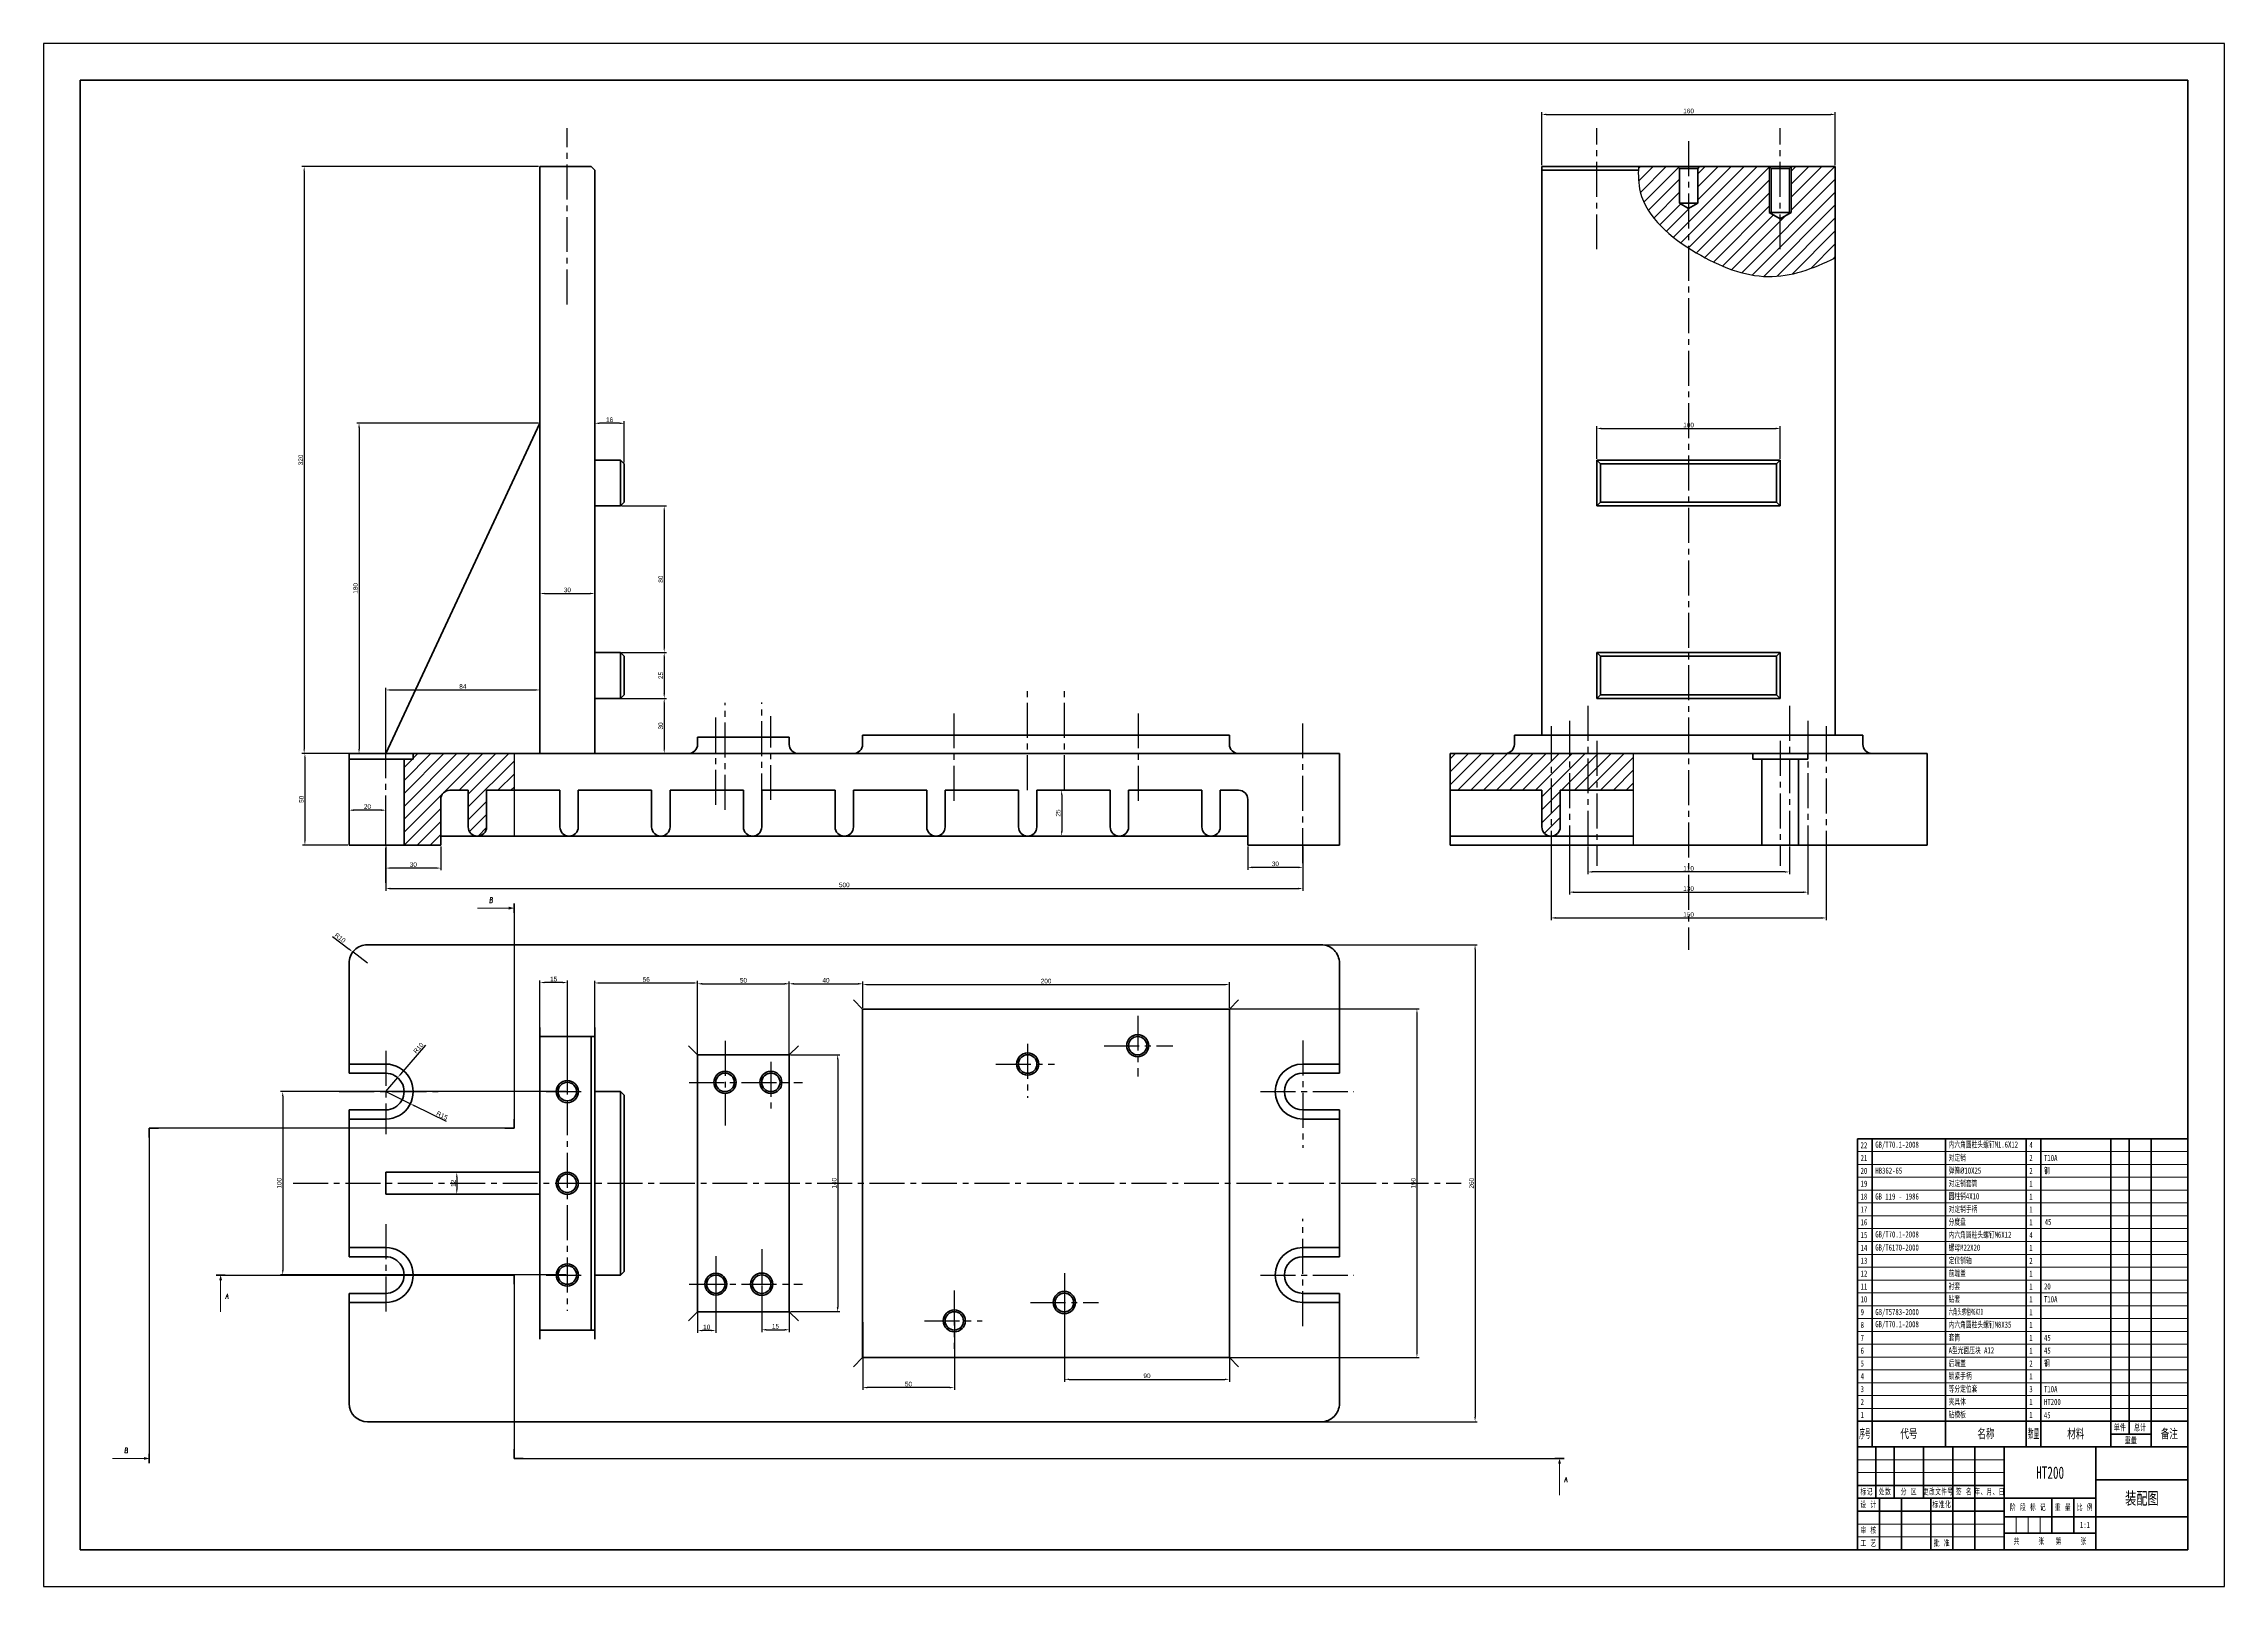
# Model space of a CAD drawing. Header units: millimetres. Extents: x 404 to 2877, y -584 to 1147.
# Drawn here: x 404 to 1593, y -584 to 257 of the extents above; entities that cross this region are included whole.
import ezdxf
from ezdxf.enums import TextEntityAlignment as Align

# ---------------------------------------------------------------- set-up
doc = ezdxf.new("R2010")
doc.units = ezdxf.units.MM
doc.linetypes.add('CENTER2', pattern=[28.575, 19.05, -3.175, 3.175, -3.175])
for name, color, linetype in [('剖面线', 3, 'Continuous'), ('标注层', 3, 'Continuous'), ('点画线', 1, 'CENTER2'), ('细实线', 7, 'Continuous')]:
    doc.layers.add(name, color=color, linetype=linetype)
for name, color, linetype, lineweight in [('粗实线', 50, 'Continuous', 35), ('细实线层', 7, 'Continuous', 18), ('边框', 7, 'Continuous', 35)]:
    doc.layers.add(name, color=color, linetype=linetype, lineweight=lineweight)
doc.styles.get("Standard").update_dxf_attribs({"font": 'arial.ttf'})
doc.styles.add('UserTxtStyle1', font='SimSun.ttf', dxfattribs={"width": 0.667})
doc.styles.add('标准', font='SimSun.ttf', dxfattribs={"width": 0.667})
doc.dimstyles.new('ISO-25', dxfattribs={"dimtxt": 2.5, "dimasz": 2.5, "dimexe": 1.25, "dimexo": 0.625, "dimtad": 1, "dimtxsty": 'Standard', "dimcen": 2.5, "dimadec": 0, "dimazin": 0, "dimtfac": 1, "dimtmove": 0, "dimatfit": 3, "dimfxl": 1, "dimarcsym": 0})

msp = doc.modelspace()

# ---------------------------------------------------------------- texts
at = {"layer": '边框', "color": 0, "linetype": 'Continuous', "lineweight": 35, "line_spacing_factor": 1.15057, "style": '标准'}
for s, insert, char_height, width, attachment_point in [('{\\T1.001;22}', (1394.495, -343.763), 3.35275, 11.98, 4), ('{\\T1.001;GB/T70.1-2008}', (1402.482, -343.855), 3.35275, 75.98, 4), ('{\\T1.001;内六角圆柱头螺钉M1.6X12}', (1442.495, -343.572), 3.35275, 83.98, 4), ('{\\T1.001;4}', (1486.495, -343.671), 3.35275, 11.98, 4), ('{\\T1.001;21}', (1394.495, -350.763), 3.35275, 11.98, 4), ('{\\T1.001;20}', (1394.495, -357.763), 3.35275, 11.98, 4), ('{\\T1.001;HB362-65}', (1402.549, -357.647), 3.35275, 75.98, 4), ('{\\T1.001;对定销}', (1442.495, -350.763), 3.35275, 83.98, 4), ('{\\T1.001;弹簧\\fISOCPEUR|b0|i0|c0|p34;%%C\\fSimSun|b0|i0|c134|p2;10X25}', (1442.495, -357.763), 3.35275, 83.98, 4), ('{\\T1.001;2}', (1486.495, -350.763), 3.35275, 11.98, 4), ('\\T1.001;2', (1486.495, -357.763), 3.3528, 11.98, 4), ('{\\T1.001;T10A}', (1494.495, -350.746), 3.35275, 71.98, 4), ('\\T1.001;钢', (1494.495, -357.763), 3.3528, 71.98, 4), ('{\\T1.001;19}', (1394.495, -364.763), 3.35275, 11.98, 4), ('{\\T1.001;对定销套筒}', (1442.495, -364.763), 3.35275, 83.98, 4), ('\\T1.001;1', (1486.495, -364.763), 3.3528, 11.98, 4), ('{\\T1.001;18}', (1394.495, -371.763), 3.35275, 11.98, 4), ('{\\T1.001;17}', (1394.495, -378.763), 3.35275, 11.98, 4), ('{\\T1.001;GB 119 - 1986}', (1402.495, -371.74), 3.35275, 75.98, 4), ('{\\T1.001;对定销手柄}', (1442.495, -378.763), 3.35275, 83.98, 4), ('{\\T1.001;圆柱销4X10}', (1442.495, -371.763), 3.35275, 83.98, 4), ('\\T1.001;1', (1486.495, -371.763), 3.3528, 11.98, 4), ('{\\T1.001;1}', (1486.495, -378.763), 3.35275, 11.98, 4), ('\\T1.001;16', (1394.495, -385.763), 3.3528, 11.98, 4), ('\\T1.001;15', (1394.495, -392.763), 3.3528, 11.98, 4), ('{\\T1.001;GB/T70.1-2008}', (1402.486, -392.8), 3.35275, 75.98, 4), ('{\\T1.001;分度盘}', (1442.495, -385.763), 3.35275, 83.98, 4), ('{\\T1.001;内六角圆柱头螺钉M6X12}', (1442.495, -392.763), 3.35275, 83.98, 4), ('{\\T1.001;4}', (1486.495, -392.763), 3.35275, 11.98, 4), ('{\\T1.001;1}', (1486.495, -385.763), 3.35275, 11.98, 4), ('\\T1.001;45', (1494.882, -385.692), 3.3528, 71.98, 4), ('\\T1.001;14', (1394.495, -399.763), 3.3528, 11.98, 4), ('{\\T1.001;GB/T6170-2000}', (1402.486, -399.93), 3.35275, 75.98, 4), ('{\\T1.001;螺母M22X20}', (1442.495, -399.763), 3.35275, 83.98, 4), ('{\\T1.001;1}', (1486.495, -399.763), 3.35275, 11.98, 4), ('\\T1.001;13', (1394.495, -406.763), 3.3528, 11.98, 4), ('\\T1.001;12', (1394.495, -413.763), 3.3528, 11.98, 4), ('{\\T1.001;定位销轴}', (1442.495, -406.763), 3.35275, 83.98, 4), ('{\\T1.001;前端盖}', (1442.495, -413.763), 3.35275, 83.98, 4), ('\\T1.001;2', (1486.495, -406.763), 3.3528, 11.98, 4), ('\\T1.001;1', (1486.495, -413.763), 3.3528, 11.98, 4), ('\\T1.001;11', (1394.495, -420.763), 3.3528, 11.98, 4), ('\\T1.001;10', (1394.495, -427.763), 3.3528, 11.98, 4), ('{\\T1.001;衬套}', (1442.495, -420.763), 3.35275, 83.98, 4), ('{\\T1.001;钻套}', (1442.495, -427.763), 3.35275, 83.98, 4), ('\\T1.001;1', (1486.495, -420.763), 3.3528, 11.98, 4), ('\\T1.001;1', (1486.495, -427.763), 3.3528, 11.98, 4), ('{\\T1.001;T10A}', (1494.495, -427.763), 3.35275, 71.98, 4), ('{\\T1.001;20}', (1494.495, -420.763), 3.35275, 71.98, 4), ('\\T1.001;9', (1394.495, -434.763), 3.3528, 11.98, 4), ('{\\T1.001;GB/T70.1-2008}', (1402.482, -441.741), 3.35275, 75.98, 4), ('{\\T1.001;GB/T5783-2000}', (1402.508, -435.114), 3.35275, 75.98, 4), ('{\\W0.50532;\\T1.001;六角头螺栓M6X20}', (1442.495, -434.763), 3.35275, 83.98, 4), ('{\\T1.001;内六角圆柱头螺钉M8X35}', (1442.495, -441.763), 3.35275, 83.98, 4), ('{\\T1.001;1}', (1486.495, -434.763), 3.35275, 11.98, 4), ('\\T1.001;8', (1394.495, -441.763), 3.3528, 11.98, 4), ('\\T1.001;7', (1394.495, -448.763), 3.3528, 11.98, 4), ('{\\T1.001;套筒}', (1442.495, -448.763), 3.35275, 83.98, 4), ('\\T1.001;1', (1486.495, -441.763), 3.3528, 11.98, 4), ('\\T1.001;1', (1486.495, -448.763), 3.3528, 11.98, 4), ('{\\T1.001;45}', (1494.495, -448.763), 3.35275, 71.98, 4), ('\\T1.001;5', (1394.495, -462.763), 3.3528, 11.98, 4), ('\\T1.001;6', (1394.495, -455.763), 3.3528, 11.98, 4), ('\\T1.001;A型光面压块 A12', (1442.495, -455.763), 3.35275, 83.98, 4), ('{\\T1.001;后端盖}', (1442.495, -462.763), 3.35275, 83.98, 4), ('\\T1.001;2', (1486.495, -462.763), 3.3528, 11.98, 4), ('\\T1.001;1', (1486.495, -455.763), 3.3528, 11.98, 4), ('{\\T1.001;45}', (1494.495, -455.763), 3.35275, 71.98, 4), ('\\T1.001;钢', (1494.495, -462.763), 3.3528, 71.98, 4), ('\\T1.001;4', (1394.495, -469.763), 3.3528, 11.98, 4), ('\\T1.001;3', (1394.495, -476.763), 3.3528, 11.98, 4), ('{\\T1.001;锁紧手柄}', (1442.495, -469.763), 3.35275, 83.98, 4), ('{\\T1.001;等分定位套}', (1442.495, -476.763), 3.35275, 83.98, 4), ('{\\T1.001;3}', (1486.495, -476.763), 3.35275, 11.98, 4), ('\\T1.001;1', (1486.495, -469.763), 3.3528, 11.98, 4), ('{\\T1.001;T10A}', (1494.495, -476.763), 3.35275, 71.98, 4), ('\\T1.001;2', (1394.495, -483.763), 3.3528, 11.98, 4), ('{\\T1.001;夹具体}', (1442.495, -483.763), 3.35275, 83.98, 4), ('{\\T1.001;1}', (1486.495, -483.763), 3.35275, 11.98, 4), ('\\T1.001;HT200', (1494.495, -483.735), 3.35275, 71.98, 4), ('\\T1.001;{\\W0.436542;序号}', (1396.835, -501.263), 5, 11.88, 5), ('\\T1.001;1', (1394.495, -490.763), 3.3528, 11.98, 4), ('\\T1.001;代号', (1420.835, -501.263), 5, 69.48, 5), ('{\\T1.001;钻模板}', (1442.495, -490.763), 3.35275, 83.98, 4), ('\\T1.001;名称', (1462.835, -501.263), 5, 76.68, 5), ('\\T1.001;{\\W0.43387;数量}', (1488.835, -501.263), 5, 11.88, 5), ('\\T1.001;1', (1486.495, -490.763), 3.3528, 11.98, 4), ('{\\T1.001;45}', (1494.427, -490.967), 3.35275, 71.98, 4), ('\\T1.001;材料', (1511.835, -501.263), 5, 65.88, 5), ('\\T1.001;单件', (1535.835, -497.763), 3.5, 16.74, 5), ('\\T1.001;总计', (1546.835, -497.763), 3.5, 20.34, 5), ('\\T1.001;备注', (1562.835, -501.263), 5, 33.48, 5), ('\\T1.001;重量', (1541.835, -504.763), 3.5, 38.34, 5)]:
    msp.add_mtext(s, dxfattribs=dict(at, insert=insert, char_height=char_height, width=width, attachment_point=attachment_point))

# ---------------------------------------------------------------- blocks, each defined once
blk = doc.blocks.new('$CAXA_TITLE_151E506F$')
at = {"layer": '细实线层', "linetype": 'Continuous', "lineweight": 18}
for p, q in [((-100, 49), (-180, 49)), ((-100, 42), (-180, 42)), ((-100, 14), (-180, 14)), ((-93.5, 18), (-93.5, 9)), ((-87, 18), (-87, 9)), ((-80.5, 18), (-80.5, 9)), ((-100, 7), (-180, 7))]:
    blk.add_line(p, q, dxfattribs=at)
at = {"layer": '边框', "linetype": 'Continuous', "lineweight": 35}
for p, q in [((-180, 56), (0, 56)), ((-180, 56), (-180, 0)), ((-170, 28), (-170, 56)), ((-160, 28), (-160, 56)), ((-144, 28), (-144, 56)), ((-128, 28), (-128, 56)), ((-116, 28), (-116, 56)), ((-100, 56), (-100, 0)), ((-50, 0), (-50, 56)), ((0, 56), (0, 0)), ((0, 38), (-50, 38)), ((-100, 35), (-180, 35)), ((-50, 28), (-180, 28)), ((-168, 0), (-168, 28)), ((-156, 0), (-156, 28)), ((-140, 0), (-140, 28)), ((-128, 0), (-128, 28)), ((-116, 0), (-116, 28)), ((-74, 28), (-74, 9)), ((-62, 28), (-62, 9)), ((-100, 21), (-180, 21)), ((-50, 18), (-100, 18)), ((0, 18), (-50, 18)), ((0, 0), (-180, 0)), ((-50, 9), (-100, 9))]:
    blk.add_line(p, q, dxfattribs=at)
at = {"layer": '边框', "attachment_point": 5, "line_spacing_factor": 1.15057, "style": 'UserTxtStyle1'}
for s, insert, char_height, width in [('\\T1.1;标记', (-175, 31.5), 3.353, 10), ('\\T1.1;设 计', (-174, 24.5), 3.353, 12), ('\\T1.1;设 计', (-174, 24.5), 3.353, 12), ('\\T1.1;处数', (-165, 31.5), 3.353, 10), ('\\T1.1;分 区', (-152, 31.5), 3.353, 16), ('\\T1.1;{\\W0.640781;更改文件号}', (-135.97, 31.5), 3.3528, 31.2584), ('\\T1.1;标准化', (-134, 24.5), 3.353, 12), ('\\T1.1;签 名', (-122, 31.5), 3.353, 12), ('\\T1.1;{\\W0.639309;年、月、日}', (-107.98, 31.5), 3.3528, 30.516), ('\\T1.1;阶 段 标 记', (-87, 23), 3.3528, 26), ('\\T1.1;重 量', (-68, 23), 3.353, 12), ('\\T1.1;比 例', (-56, 23), 3.353, 12), ('\\T1.1;审 核', (-174, 10.5), 3.353, 12), ('\\T1.1;工 艺', (-174, 3.5), 3.353, 12), ('\\T1.1;批 准', (-134, 3.5), 3.353, 12), ('\\T1.1;共     张   第     张', (-75, 4.5), 3.3528, 50)]:
    blk.add_mtext(s, dxfattribs=dict(at, insert=insert, char_height=char_height, width=width))
at = {"layer": '边框', "color": 0, "linetype": 'Continuous', "style": '标准'}
for tag, height, width, p in [('标记C', 3.35, 0.667, (-175, 52.5)), ('标记B', 3.35, 0.667, (-175, 45.5)), ('处数C', 3.35, 0.667, (-165, 52.5)), ('处数B', 3.35, 0.667, (-165, 45.5)), ('分区C', 3.35, 0.667, (-152, 52.5)), ('分区B', 3.35, 0.667, (-152, 45.5)), ('更改文件_编号C', 3.35, 0.45222, (-136, 52.5)), ('更改文件_编号B', 3.35, 0.45222, (-136, 45.5)), ('标记签名C', 3.35, 0.518563, (-122, 52.5)), ('标记签名B', 3.35, 0.518563, (-122, 45.5)), ('标记_日期C', 3.35, 0.63526, (-108, 52.5)), ('标记_日期B', 3.35, 0.63526, (-108, 45.5)), ('单位名称', 6.71, 0.667, (-25, 47)), ('标记A', 3.35, 0.667, (-175, 38.5)), ('处数A', 3.35, 0.667, (-165, 38.5)), ('分区A', 3.35, 0.667, (-152, 38.5)), ('更改文件_编号A', 3.35, 0.451201, (-136, 38.5)), ('标记签名A', 3.35, 0.516738, (-122, 38.5)), ('标记_日期A', 3.35, 0.633251, (-108, 38.5)), ('材料名称', 6.71, 0.667, (-75, 42)), ('设计_人员编号', 3.35, 0.359243, (-162, 24.5)), ('设计_日期', 3.35, 0.667, (-148, 24.5)), ('标准化_人员编号', 3.35, 0.31009, (-122, 24.5)), ('标准化_日期', 3.35, 0.580046, (-108, 24.5)), ('图纸名称', 6.71, 0.667, (-25, 28)), ('审核_人员编号', 3.35, 0.361231, (-162, 10.5)), ('审核_日期', 3.35, 0.667, (-148, 10.5)), ('阶段标记A', 3.35, 0.260662, (-96.75, 13.5)), ('阶段标记B', 3.35, 0.261591, (-90.25, 13.5)), ('阶段标记C', 3.35, 0.261591, (-83.75, 13.5)), ('阶段标记D', 3.35, 0.261591, (-77.25, 13.5)), ('重量', 3.35, 0.667, (-68, 13.5)), ('图纸比例', 3.35, 0.598211, (-56, 13.5)), ('图纸编号', 6.71, 0.667, (-25, 9)), ('工艺_人员编号', 3.35, 0.359023, (-162, 3.5)), ('工艺_日期', 3.35, 0.667, (-148, 3.5)), ('批准_人员编号', 3.35, 0.358147, (-122, 3.5)), ('批准_日期', 3.35, 0.667, (-108, 3.5)), ('页数', 3.35, 0.667, (-87.5, 4.5)), ('页码', 3.35, 0.667, (-62.5, 4.5))]:
    blk.add_attdef(tag, text='', height=height, dxfattribs=dict(at, width=width)).set_placement(p, align=Align.MIDDLE_CENTER)
blk = doc.blocks.new('*D135')
at = {"layer": 'Defpoints', "color": 0, "transparency": 16777216}
for p in [(572.4, -238.4), (580.4, -244.5)]:
    blk.add_point(p, dxfattribs=at)
at = {"layer": '标注层', "color": 0, "lineweight": -2, "transparency": 16777216}
for p, q in [((561.4, -230), (570.4, -236.9)), ((580.4, -244.5), (572.4, -238.4))]:
    blk.add_line(p, q, dxfattribs=at)
at = {"layer": '标注层', "color": 0, "transparency": 16777216}
blk.add_solid([(570.7, -236.6), (570.2, -237.3), (572.4, -238.4)], dxfattribs=at)
at = {"layer": '标注层', "color": 0, "transparency": 16777216, "insert": (565.5, -230.7), "char_height": 2.5, "attachment_point": 5, "rotation": 322.5119}
blk.add_mtext('R10', dxfattribs=at)
blk = doc.blocks.new('*D136')
at = {"layer": 'Defpoints', "color": 0, "transparency": 16777216}
for p in [(570.4, -161.1), (570.4, -180.2), (590.4, -180.2)]:
    blk.add_point(p, dxfattribs=at)
at = {"layer": '标注层', "color": 0, "lineweight": -2, "transparency": 16777216}
for p, q in [((570.4, -179.6), (570.4, -159.9)), ((587.9, -161.1), (572.9, -161.1)), ((590.4, -179.6), (590.4, -159.9))]:
    blk.add_line(p, q, dxfattribs=at)
at = {"layer": '标注层', "color": 0, "transparency": 16777216}
for points in [[(572.9, -160.7), (572.9, -161.6), (570.4, -161.1)], [(587.9, -160.7), (587.9, -161.6), (590.4, -161.1)]]:
    blk.add_solid(points, dxfattribs=at)
at = {"layer": '标注层', "color": 0, "transparency": 16777216, "insert": (580.4, -159.2), "char_height": 2.5, "attachment_point": 5}
blk.add_mtext('20', dxfattribs=at)
blk = doc.blocks.new('*D137')
at = {"layer": 'Defpoints', "color": 0, "transparency": 16777216}
for p in [(590.4, -180.2), (1090.4, -180.2), (1090.4, -203.8)]:
    blk.add_point(p, dxfattribs=at)
at = {"layer": '标注层', "color": 0, "lineweight": -2, "transparency": 16777216}
for p, q in [((590.4, -180.9), (590.4, -205.1)), ((1090.4, -180.9), (1090.4, -205.1)), ((592.9, -203.8), (1087.9, -203.8))]:
    blk.add_line(p, q, dxfattribs=at)
at = {"layer": '标注层', "color": 0, "transparency": 16777216}
for points in [[(592.9, -203.4), (592.9, -204.3), (590.4, -203.8)], [(1087.9, -203.4), (1087.9, -204.3), (1090.4, -203.8)]]:
    blk.add_solid(points, dxfattribs=at)
at = {"layer": '标注层', "color": 0, "transparency": 16777216, "insert": (840.4, -201.9), "char_height": 2.5, "attachment_point": 5}
blk.add_mtext('500', dxfattribs=at)
blk = doc.blocks.new('*D138')
at = {"layer": 'Defpoints', "color": 0, "transparency": 16777216}
for p in [(590.4, -180.2), (620.4, -180.2), (590.4, -192.7)]:
    blk.add_point(p, dxfattribs=at)
at = {"layer": '标注层', "color": 0, "lineweight": -2, "transparency": 16777216}
for p, q in [((590.4, -180.9), (590.4, -193.9)), ((620.4, -180.9), (620.4, -193.9)), ((617.9, -192.7), (592.9, -192.7))]:
    blk.add_line(p, q, dxfattribs=at)
at = {"layer": '标注层', "color": 0, "transparency": 16777216}
for points in [[(592.9, -192.3), (592.9, -193.1), (590.4, -192.7)], [(617.9, -192.3), (617.9, -193.1), (620.4, -192.7)]]:
    blk.add_solid(points, dxfattribs=at)
at = {"layer": '标注层', "color": 0, "transparency": 16777216, "insert": (605.4, -190.8), "char_height": 2.5, "attachment_point": 5}
blk.add_mtext('30', dxfattribs=at)
blk = doc.blocks.new('*D139')
at = {"layer": 'Defpoints', "color": 0, "transparency": 16777216}
for p in [(1060.4, -180.2), (1090.4, -180.2), (1060.4, -192.3)]:
    blk.add_point(p, dxfattribs=at)
at = {"layer": '标注层', "color": 0, "lineweight": -2, "transparency": 16777216}
for p, q in [((1060.4, -180.9), (1060.4, -193.6)), ((1090.4, -180.9), (1090.4, -193.6)), ((1087.9, -192.3), (1062.9, -192.3))]:
    blk.add_line(p, q, dxfattribs=at)
at = {"layer": '标注层', "color": 0, "transparency": 16777216}
for points in [[(1062.9, -191.9), (1062.9, -192.8), (1060.4, -192.3)], [(1087.9, -191.9), (1087.9, -192.8), (1090.4, -192.3)]]:
    blk.add_solid(points, dxfattribs=at)
at = {"layer": '标注层', "color": 0, "transparency": 16777216, "insert": (1075.4, -190.4), "char_height": 2.5, "attachment_point": 5}
blk.add_mtext('30', dxfattribs=at)
blk = doc.blocks.new('*D140')
at = {"layer": 'Defpoints', "color": 0, "transparency": 16777216}
for p in [(596.9, -306.9), (590.4, -314.5)]:
    blk.add_point(p, dxfattribs=at)
at = {"layer": '标注层', "color": 0, "lineweight": -2, "transparency": 16777216}
for p, q in [((612, -289.3), (598.5, -305.1)), ((590.4, -314.5), (596.9, -306.9))]:
    blk.add_line(p, q, dxfattribs=at)
at = {"layer": '标注层', "color": 0, "transparency": 16777216}
blk.add_solid([(598.2, -304.8), (598.8, -305.3), (596.9, -306.9)], dxfattribs=at)
at = {"layer": '标注层', "color": 0, "transparency": 16777216, "insert": (608.2, -290.8), "char_height": 2.5, "attachment_point": 5, "rotation": 49.292}
blk.add_mtext('R10', dxfattribs=at)
blk = doc.blocks.new('*D141')
at = {"layer": 'Defpoints', "color": 0, "transparency": 16777216}
for p in [(590.4, -314.5), (603.8, -321.2)]:
    blk.add_point(p, dxfattribs=at)
at = {"layer": '标注层', "color": 0, "lineweight": -2, "transparency": 16777216}
for p, q in [((590.4, -314.5), (603.8, -321.2)), ((623.5, -330.9), (606, -322.3))]:
    blk.add_line(p, q, dxfattribs=at)
at = {"layer": '标注层', "color": 0, "transparency": 16777216}
blk.add_solid([(606.2, -321.9), (605.9, -322.7), (603.8, -321.2)], dxfattribs=at)
at = {"layer": '标注层', "color": 0, "transparency": 16777216, "insert": (621.1, -327.6), "char_height": 2.5, "attachment_point": 5, "rotation": 333.6701}
blk.add_mtext('R15', dxfattribs=at)
blk = doc.blocks.new('*D142')
at = {"layer": 'Defpoints', "color": 0, "transparency": 16777216}
for p in [(689.4, -314.5), (534.2, -414.5), (689.4, -414.5)]:
    blk.add_point(p, dxfattribs=at)
at = {"layer": '标注层', "color": 0, "lineweight": -2, "transparency": 16777216}
for p, q in [((688.7, -314.5), (533, -314.5)), ((534.2, -317), (534.2, -412)), ((688.7, -414.5), (533, -414.5))]:
    blk.add_line(p, q, dxfattribs=at)
at = {"layer": '标注层', "color": 0, "transparency": 16777216}
for points in [[(533.8, -317), (534.6, -317), (534.2, -314.5)], [(533.8, -412), (534.6, -412), (534.2, -414.5)]]:
    blk.add_solid(points, dxfattribs=at)
at = {"layer": '标注层', "color": 0, "transparency": 16777216, "insert": (532.3, -364.5), "char_height": 2.5, "attachment_point": 5, "rotation": 90}
blk.add_mtext('100', dxfattribs=at)
blk = doc.blocks.new('*D143')
at = {"layer": 'Defpoints', "color": 0, "transparency": 16777216}
for p in [(570.4, -130.2), (546.3, -180.2), (570.4, -180.2)]:
    blk.add_point(p, dxfattribs=at)
at = {"layer": '标注层', "color": 0, "lineweight": -2, "transparency": 16777216}
for p, q in [((569.7, -130.2), (545, -130.2)), ((546.3, -132.7), (546.3, -177.7)), ((569.7, -180.2), (545, -180.2))]:
    blk.add_line(p, q, dxfattribs=at)
at = {"layer": '标注层', "color": 0, "transparency": 16777216}
for points in [[(545.9, -132.7), (546.7, -132.7), (546.3, -130.2)], [(545.9, -177.7), (546.7, -177.7), (546.3, -180.2)]]:
    blk.add_solid(points, dxfattribs=at)
at = {"layer": '标注层', "color": 0, "transparency": 16777216, "insert": (544.4, -155.2), "char_height": 2.5, "attachment_point": 5, "rotation": 90}
blk.add_mtext('50', dxfattribs=at)
blk = doc.blocks.new('*D144')
at = {"layer": 'Defpoints', "color": 0, "transparency": 16777216}
for p in [(945.4, -150.2), (940.4, -175.2), (958.9, -175.2)]:
    blk.add_point(p, dxfattribs=at)
at = {"layer": '标注层', "color": 0, "lineweight": -2, "transparency": 16777216}
for p, q in [((946, -150.2), (960.2, -150.2)), ((958.9, -152.7), (958.9, -172.7)), ((941, -175.2), (960.2, -175.2))]:
    blk.add_line(p, q, dxfattribs=at)
at = {"layer": '标注层', "color": 0, "transparency": 16777216}
for points in [[(958.5, -152.7), (959.3, -152.7), (958.9, -150.2)], [(958.5, -172.7), (959.3, -172.7), (958.9, -175.2)]]:
    blk.add_solid(points, dxfattribs=at)
at = {"layer": '标注层', "color": 0, "transparency": 16777216, "insert": (957, -162.7), "char_height": 2.5, "attachment_point": 5, "rotation": 90}
blk.add_mtext('25', dxfattribs=at)
blk = doc.blocks.new('*D145')
at = {"layer": 'Defpoints', "color": 0, "transparency": 16777216}
for p in [(1245.7, -180.2), (1355.7, -180.2), (1245.7, -194.8)]:
    blk.add_point(p, dxfattribs=at)
at = {"layer": '标注层', "color": 0, "lineweight": -2, "transparency": 16777216}
for p, q in [((1245.7, -180.9), (1245.7, -196.1)), ((1355.7, -180.9), (1355.7, -196.1)), ((1353.2, -194.8), (1248.2, -194.8))]:
    blk.add_line(p, q, dxfattribs=at)
at = {"layer": '标注层', "color": 0, "transparency": 16777216}
for points in [[(1248.2, -194.4), (1248.2, -195.2), (1245.7, -194.8)], [(1353.2, -194.4), (1353.2, -195.2), (1355.7, -194.8)]]:
    blk.add_solid(points, dxfattribs=at)
at = {"layer": '标注层', "color": 0, "transparency": 16777216, "insert": (1300.7, -192.9), "char_height": 2.5, "attachment_point": 5}
blk.add_mtext('110', dxfattribs=at)
blk = doc.blocks.new('*D146')
at = {"layer": 'Defpoints', "color": 0, "transparency": 16777216}
for p in [(1235.7, -180.2), (1365.7, -180.2), (1365.7, -205.8)]:
    blk.add_point(p, dxfattribs=at)
at = {"layer": '标注层', "color": 0, "lineweight": -2, "transparency": 16777216}
for p, q in [((1235.7, -180.9), (1235.7, -207.1)), ((1365.7, -180.9), (1365.7, -207.1)), ((1238.2, -205.8), (1363.2, -205.8))]:
    blk.add_line(p, q, dxfattribs=at)
at = {"layer": '标注层', "color": 0, "transparency": 16777216}
for points in [[(1238.2, -205.4), (1238.2, -206.3), (1235.7, -205.8)], [(1363.2, -205.4), (1363.2, -206.3), (1365.7, -205.8)]]:
    blk.add_solid(points, dxfattribs=at)
at = {"layer": '标注层', "color": 0, "transparency": 16777216, "insert": (1300.7, -203.9), "char_height": 2.5, "attachment_point": 5}
blk.add_mtext('130', dxfattribs=at)
blk = doc.blocks.new('*D147')
at = {"layer": 'Defpoints', "color": 0, "transparency": 16777216}
for p in [(1225.7, -180.2), (1375.7, -180.2), (1375.7, -219.9)]:
    blk.add_point(p, dxfattribs=at)
at = {"layer": '标注层', "color": 0, "lineweight": -2, "transparency": 16777216}
for p, q in [((1225.7, -180.9), (1225.7, -221.1)), ((1375.7, -180.9), (1375.7, -221.1)), ((1228.2, -219.9), (1373.2, -219.9))]:
    blk.add_line(p, q, dxfattribs=at)
at = {"layer": '标注层', "color": 0, "transparency": 16777216}
for points in [[(1228.2, -219.4), (1228.2, -220.3), (1225.7, -219.9)], [(1373.2, -219.4), (1373.2, -220.3), (1375.7, -219.9)]]:
    blk.add_solid(points, dxfattribs=at)
at = {"layer": '标注层', "color": 0, "transparency": 16777216, "insert": (1300.7, -218), "char_height": 2.5, "attachment_point": 5}
blk.add_mtext('150', dxfattribs=at)
blk = doc.blocks.new('*D148')
at = {"layer": 'Defpoints', "color": 0, "transparency": 16777216}
for p in [(674.4, -95.6), (590.4, -130.2), (674.4, -127.7)]:
    blk.add_point(p, dxfattribs=at)
at = {"layer": '标注层', "color": 0, "lineweight": -2, "transparency": 16777216}
for p, q in [((590.4, -129.6), (590.4, -94.4)), ((674.4, -127.1), (674.4, -94.4)), ((592.9, -95.6), (671.9, -95.6))]:
    blk.add_line(p, q, dxfattribs=at)
at = {"layer": '标注层', "color": 0, "transparency": 16777216}
for points in [[(592.9, -95.2), (592.9, -96), (590.4, -95.6)], [(671.9, -95.2), (671.9, -96), (674.4, -95.6)]]:
    blk.add_solid(points, dxfattribs=at)
at = {"layer": '标注层', "color": 0, "transparency": 16777216, "insert": (632.4, -93.7), "char_height": 2.5, "attachment_point": 5}
blk.add_mtext('84', dxfattribs=at)
blk = doc.blocks.new('*D149')
at = {"layer": 'Defpoints', "color": 0, "transparency": 16777216}
for p in [(674.4, 49.8), (575.8, -130.2), (674.4, -130.2)]:
    blk.add_point(p, dxfattribs=at)
at = {"layer": '标注层', "color": 0, "lineweight": -2, "transparency": 16777216}
for p, q in [((673.7, 49.8), (574.6, 49.8)), ((575.8, 47.3), (575.8, -127.7)), ((673.7, -130.2), (574.6, -130.2))]:
    blk.add_line(p, q, dxfattribs=at)
at = {"layer": '标注层', "color": 0, "transparency": 16777216}
for points in [[(575.4, 47.3), (576.3, 47.3), (575.8, 49.8)], [(575.4, -127.7), (576.3, -127.7), (575.8, -130.2)]]:
    blk.add_solid(points, dxfattribs=at)
at = {"layer": '标注层', "color": 0, "transparency": 16777216, "insert": (573.9, -40.2), "char_height": 2.5, "attachment_point": 5, "rotation": 90}
blk.add_mtext('180', dxfattribs=at)
blk = doc.blocks.new('*D150')
at = {"layer": 'Defpoints', "color": 0, "transparency": 16777216}
for p in [(704.4, 49.8), (704.4, 29.8), (720.4, 27.8)]:
    blk.add_point(p, dxfattribs=at)
at = {"layer": '标注层', "color": 0, "lineweight": -2, "transparency": 16777216}
for p, q in [((704.4, 30.4), (704.4, 51)), ((717.9, 49.8), (706.9, 49.8)), ((720.4, 28.4), (720.4, 51))]:
    blk.add_line(p, q, dxfattribs=at)
at = {"layer": '标注层', "color": 0, "transparency": 16777216}
for points in [[(706.9, 50.2), (706.9, 49.3), (704.4, 49.8)], [(717.9, 50.2), (717.9, 49.3), (720.4, 49.8)]]:
    blk.add_solid(points, dxfattribs=at)
at = {"layer": '标注层', "color": 0, "transparency": 16777216, "insert": (712.4, 51.7), "char_height": 2.5, "attachment_point": 5}
blk.add_mtext('16', dxfattribs=at)
blk = doc.blocks.new('*D151')
at = {"layer": 'Defpoints', "color": 0, "transparency": 16777216}
for p in [(704.4, -100.2), (704.4, -130.2), (742.2, -130.2)]:
    blk.add_point(p, dxfattribs=at)
at = {"layer": '标注层', "color": 0, "lineweight": -2, "transparency": 16777216}
for p, q in [((705, -100.2), (743.5, -100.2)), ((742.2, -102.7), (742.2, -127.7)), ((705, -130.2), (743.5, -130.2))]:
    blk.add_line(p, q, dxfattribs=at)
at = {"layer": '标注层', "color": 0, "transparency": 16777216}
for points in [[(741.8, -102.7), (742.6, -102.7), (742.2, -100.2)], [(741.8, -127.7), (742.6, -127.7), (742.2, -130.2)]]:
    blk.add_solid(points, dxfattribs=at)
at = {"layer": '标注层', "color": 0, "transparency": 16777216, "insert": (740.3, -115.2), "char_height": 2.5, "attachment_point": 5, "rotation": 90}
blk.add_mtext('30', dxfattribs=at)
blk = doc.blocks.new('*D152')
at = {"layer": 'Defpoints', "color": 0, "transparency": 16777216}
for p in [(704.4, -43), (674.4, -94.4), (704.4, -94.4)]:
    blk.add_point(p, dxfattribs=at)
at = {"layer": '标注层', "color": 0, "lineweight": -2, "transparency": 16777216}
for p, q in [((674.4, -93.7), (674.4, -41.7)), ((676.9, -43), (701.9, -43)), ((704.4, -93.7), (704.4, -41.7))]:
    blk.add_line(p, q, dxfattribs=at)
at = {"layer": '标注层', "color": 0, "transparency": 16777216}
for points in [[(676.9, -42.6), (676.9, -43.4), (674.4, -43)], [(701.9, -42.6), (701.9, -43.4), (704.4, -43)]]:
    blk.add_solid(points, dxfattribs=at)
at = {"layer": '标注层', "color": 0, "transparency": 16777216, "insert": (689.4, -41.1), "char_height": 2.5, "attachment_point": 5}
blk.add_mtext('30', dxfattribs=at)
blk = doc.blocks.new('*D153')
at = {"layer": 'Defpoints', "color": 0, "transparency": 16777216}
for p in [(718.4, -75.2), (718.4, -100.2), (742.2, -100.2)]:
    blk.add_point(p, dxfattribs=at)
at = {"layer": '标注层', "color": 0, "lineweight": -2, "transparency": 16777216}
for p, q in [((719, -75.2), (743.5, -75.2)), ((742.2, -77.7), (742.2, -97.7)), ((719, -100.2), (743.5, -100.2))]:
    blk.add_line(p, q, dxfattribs=at)
at = {"layer": '标注层', "color": 0, "transparency": 16777216}
for points in [[(741.8, -77.7), (742.6, -77.7), (742.2, -75.2)], [(741.8, -97.7), (742.6, -97.7), (742.2, -100.2)]]:
    blk.add_solid(points, dxfattribs=at)
at = {"layer": '标注层', "color": 0, "transparency": 16777216, "insert": (740.3, -87.7), "char_height": 2.5, "attachment_point": 5, "rotation": 90}
blk.add_mtext('25', dxfattribs=at)
blk = doc.blocks.new('*D154')
at = {"layer": 'Defpoints', "color": 0, "transparency": 16777216}
for p in [(718.4, 4.8), (718.4, -75.2), (742.2, -75.2)]:
    blk.add_point(p, dxfattribs=at)
at = {"layer": '标注层', "color": 0, "lineweight": -2, "transparency": 16777216}
for p, q in [((719, 4.8), (743.5, 4.8)), ((742.2, 2.3), (742.2, -72.7)), ((719, -75.2), (743.5, -75.2))]:
    blk.add_line(p, q, dxfattribs=at)
at = {"layer": '标注层', "color": 0, "transparency": 16777216}
for points in [[(741.8, 2.3), (742.6, 2.3), (742.2, 4.8)], [(741.8, -72.7), (742.6, -72.7), (742.2, -75.2)]]:
    blk.add_solid(points, dxfattribs=at)
at = {"layer": '标注层', "color": 0, "transparency": 16777216, "insert": (740.3, -35.2), "char_height": 2.5, "attachment_point": 5, "rotation": 90}
blk.add_mtext('80', dxfattribs=at)
blk = doc.blocks.new('*D156')
at = {"layer": 'Defpoints', "color": 0, "transparency": 16777216}
for p in [(1350.7, 46.9), (1250.7, 29.8), (1350.7, 29.8)]:
    blk.add_point(p, dxfattribs=at)
at = {"layer": '标注层', "color": 0, "lineweight": -2, "transparency": 16777216}
for p, q in [((1250.7, 30.4), (1250.7, 48.2)), ((1350.7, 30.4), (1350.7, 48.2)), ((1253.2, 46.9), (1348.2, 46.9))]:
    blk.add_line(p, q, dxfattribs=at)
at = {"layer": '标注层', "color": 0, "transparency": 16777216}
for points in [[(1253.2, 47.4), (1253.2, 46.5), (1250.7, 46.9)], [(1348.2, 47.4), (1348.2, 46.5), (1350.7, 46.9)]]:
    blk.add_solid(points, dxfattribs=at)
at = {"layer": '标注层', "color": 0, "transparency": 16777216, "insert": (1300.7, 48.8), "char_height": 2.5, "attachment_point": 5}
blk.add_mtext('100', dxfattribs=at)
blk = doc.blocks.new('*D157')
at = {"layer": 'Defpoints', "color": 0, "transparency": 16777216}
for p in [(632.4, -358.5), (629.1, -370.5), (632.4, -370.5)]:
    blk.add_point(p, dxfattribs=at)
at = {"layer": '标注层', "color": 0, "lineweight": -2, "transparency": 16777216}
for p, q in [((631.7, -358.5), (627.8, -358.5)), ((629.1, -361), (629.1, -368)), ((631.7, -370.5), (627.8, -370.5))]:
    blk.add_line(p, q, dxfattribs=at)
at = {"layer": '标注层', "color": 0, "transparency": 16777216}
for points in [[(628.7, -361), (629.5, -361), (629.1, -358.5)], [(628.7, -368), (629.5, -368), (629.1, -370.5)]]:
    blk.add_solid(points, dxfattribs=at)
at = {"layer": '标注层', "color": 0, "transparency": 16777216, "insert": (627.2, -364.5), "char_height": 2.5, "attachment_point": 5, "rotation": 90}
blk.add_mtext('12', dxfattribs=at)
blk = doc.blocks.new('*D158')
at = {"layer": 'Defpoints', "color": 0, "transparency": 16777216}
for p in [(674.4, -255.1), (674.4, -314.5), (689.4, -314.5)]:
    blk.add_point(p, dxfattribs=at)
at = {"layer": '标注层', "color": 0, "lineweight": -2, "transparency": 16777216}
for p, q in [((674.4, -313.9), (674.4, -253.9)), ((686.9, -255.1), (676.9, -255.1)), ((689.4, -313.9), (689.4, -253.9))]:
    blk.add_line(p, q, dxfattribs=at)
at = {"layer": '标注层', "color": 0, "transparency": 16777216}
for points in [[(676.9, -254.7), (676.9, -255.5), (674.4, -255.1)], [(686.9, -254.7), (686.9, -255.5), (689.4, -255.1)]]:
    blk.add_solid(points, dxfattribs=at)
at = {"layer": '标注层', "color": 0, "transparency": 16777216, "insert": (681.9, -253.2), "char_height": 2.5, "attachment_point": 5}
blk.add_mtext('15', dxfattribs=at)
blk = doc.blocks.new('*D160')
at = {"layer": 'Defpoints', "color": 0, "transparency": 16777216}
for p in [(1380.7, 218.1), (1220.7, 189.8), (1380.7, 189.8)]:
    blk.add_point(p, dxfattribs=at)
at = {"layer": '标注层', "color": 0, "lineweight": -2, "transparency": 16777216}
for p, q in [((1220.7, 190.4), (1220.7, 219.4)), ((1223.2, 218.1), (1378.2, 218.1)), ((1380.7, 190.4), (1380.7, 219.4))]:
    blk.add_line(p, q, dxfattribs=at)
at = {"layer": '标注层', "color": 0, "transparency": 16777216}
for points in [[(1223.2, 218.6), (1223.2, 217.7), (1220.7, 218.1)], [(1378.2, 218.6), (1378.2, 217.7), (1380.7, 218.1)]]:
    blk.add_solid(points, dxfattribs=at)
at = {"layer": '标注层', "color": 0, "transparency": 16777216, "insert": (1300.7, 220), "char_height": 2.5, "attachment_point": 5}
blk.add_mtext('160', dxfattribs=at)
blk = doc.blocks.new('*D161')
at = {"layer": 'Defpoints', "color": 0, "transparency": 16777216}
for p in [(810.4, -294.5), (810.4, -434.5), (836.8, -434.5)]:
    blk.add_point(p, dxfattribs=at)
at = {"layer": '标注层', "color": 0, "lineweight": -2, "transparency": 16777216}
for p, q in [((811, -294.5), (838, -294.5)), ((836.8, -297), (836.8, -432)), ((811, -434.5), (838, -434.5))]:
    blk.add_line(p, q, dxfattribs=at)
at = {"layer": '标注层', "color": 0, "transparency": 16777216}
for points in [[(836.3, -297), (837.2, -297), (836.8, -294.5)], [(836.3, -432), (837.2, -432), (836.8, -434.5)]]:
    blk.add_solid(points, dxfattribs=at)
at = {"layer": '标注层', "color": 0, "transparency": 16777216, "insert": (834.9, -364.5), "char_height": 2.5, "attachment_point": 5, "rotation": 90}
blk.add_mtext('140', dxfattribs=at)
blk = doc.blocks.new('*D162')
at = {"layer": 'Defpoints', "color": 0, "transparency": 16777216}
for p in [(1050.4, -269.5), (1050.4, -459.5), (1152.6, -459.5)]:
    blk.add_point(p, dxfattribs=at)
at = {"layer": '标注层', "color": 0, "lineweight": -2, "transparency": 16777216}
for p, q in [((1051, -269.5), (1153.9, -269.5)), ((1152.6, -272), (1152.6, -457)), ((1051, -459.5), (1153.9, -459.5))]:
    blk.add_line(p, q, dxfattribs=at)
at = {"layer": '标注层', "color": 0, "transparency": 16777216}
for points in [[(1152.2, -272), (1153, -272), (1152.6, -269.5)], [(1152.2, -457), (1153, -457), (1152.6, -459.5)]]:
    blk.add_solid(points, dxfattribs=at)
at = {"layer": '标注层', "color": 0, "transparency": 16777216, "insert": (1150.7, -364.5), "char_height": 2.5, "attachment_point": 5, "rotation": 90}
blk.add_mtext('190', dxfattribs=at)
blk = doc.blocks.new('*D163')
at = {"layer": 'Defpoints', "color": 0, "transparency": 16777216}
for p in [(760.4, -255.3), (704.4, -284.5), (760.4, -294.5)]:
    blk.add_point(p, dxfattribs=at)
at = {"layer": '标注层', "color": 0, "lineweight": -2, "transparency": 16777216}
for p, q in [((704.4, -283.9), (704.4, -254.1)), ((706.9, -255.3), (757.9, -255.3)), ((760.4, -293.9), (760.4, -254.1))]:
    blk.add_line(p, q, dxfattribs=at)
at = {"layer": '标注层', "color": 0, "transparency": 16777216}
for points in [[(706.9, -254.9), (706.9, -255.8), (704.4, -255.3)], [(757.9, -254.9), (757.9, -255.8), (760.4, -255.3)]]:
    blk.add_solid(points, dxfattribs=at)
at = {"layer": '标注层', "color": 0, "transparency": 16777216, "insert": (732.4, -253.4), "char_height": 2.5, "attachment_point": 5}
blk.add_mtext('56', dxfattribs=at)
blk = doc.blocks.new('*D164')
at = {"layer": 'Defpoints', "color": 0, "transparency": 16777216}
for p in [(810.4, -255.8), (760.4, -294.5), (810.4, -294.5)]:
    blk.add_point(p, dxfattribs=at)
at = {"layer": '标注层', "color": 0, "lineweight": -2, "transparency": 16777216}
for p, q in [((760.4, -293.9), (760.4, -254.5)), ((762.9, -255.8), (807.9, -255.8)), ((810.4, -293.9), (810.4, -254.5))]:
    blk.add_line(p, q, dxfattribs=at)
at = {"layer": '标注层', "color": 0, "transparency": 16777216}
for points in [[(762.9, -255.3), (762.9, -256.2), (760.4, -255.8)], [(807.9, -255.3), (807.9, -256.2), (810.4, -255.8)]]:
    blk.add_solid(points, dxfattribs=at)
at = {"layer": '标注层', "color": 0, "transparency": 16777216, "insert": (785.4, -253.9), "char_height": 2.5, "attachment_point": 5}
blk.add_mtext('50', dxfattribs=at)
blk = doc.blocks.new('*D165')
at = {"layer": 'Defpoints', "color": 0, "transparency": 16777216}
for p in [(850.4, -255.8), (850.4, -269.5), (810.4, -294.5)]:
    blk.add_point(p, dxfattribs=at)
at = {"layer": '标注层', "color": 0, "lineweight": -2, "transparency": 16777216}
for p, q in [((810.4, -293.9), (810.4, -254.5)), ((812.9, -255.8), (847.9, -255.8)), ((850.4, -268.9), (850.4, -254.5))]:
    blk.add_line(p, q, dxfattribs=at)
at = {"layer": '标注层', "color": 0, "transparency": 16777216}
for points in [[(812.9, -255.3), (812.9, -256.2), (810.4, -255.8)], [(847.9, -255.3), (847.9, -256.2), (850.4, -255.8)]]:
    blk.add_solid(points, dxfattribs=at)
at = {"layer": '标注层', "color": 0, "transparency": 16777216, "insert": (830.4, -253.9), "char_height": 2.5, "attachment_point": 5}
blk.add_mtext('40', dxfattribs=at)
blk = doc.blocks.new('*D166')
at = {"layer": 'Defpoints', "color": 0, "transparency": 16777216}
for p in [(1050.4, -256.2), (850.4, -269.5), (1050.4, -269.5)]:
    blk.add_point(p, dxfattribs=at)
at = {"layer": '标注层', "color": 0, "lineweight": -2, "transparency": 16777216}
for p, q in [((850.4, -268.9), (850.4, -254.9)), ((852.9, -256.2), (1047.9, -256.2)), ((1050.4, -268.9), (1050.4, -254.9))]:
    blk.add_line(p, q, dxfattribs=at)
at = {"layer": '标注层', "color": 0, "transparency": 16777216}
for points in [[(852.9, -255.8), (852.9, -256.6), (850.4, -256.2)], [(1047.9, -255.8), (1047.9, -256.6), (1050.4, -256.2)]]:
    blk.add_solid(points, dxfattribs=at)
at = {"layer": '标注层', "color": 0, "transparency": 16777216, "insert": (950.4, -254.3), "char_height": 2.5, "attachment_point": 5}
blk.add_mtext('200', dxfattribs=at)
blk = doc.blocks.new('*D167')
at = {"layer": 'Defpoints', "color": 0, "transparency": 16777216}
for p in [(760.4, -419.5), (770.4, -419.5), (760.4, -444.8)]:
    blk.add_point(p, dxfattribs=at)
at = {"layer": '标注层', "color": 0, "lineweight": -2, "transparency": 16777216}
for p, q in [((760.4, -420.2), (760.4, -446)), ((770.4, -420.2), (770.4, -446)), ((767.9, -444.8), (762.9, -444.8))]:
    blk.add_line(p, q, dxfattribs=at)
at = {"layer": '标注层', "color": 0, "transparency": 16777216}
for points in [[(762.9, -444.4), (762.9, -445.2), (760.4, -444.8)], [(767.9, -444.4), (767.9, -445.2), (770.4, -444.8)]]:
    blk.add_solid(points, dxfattribs=at)
at = {"layer": '标注层', "color": 0, "transparency": 16777216, "insert": (765.4, -442.9), "char_height": 2.5, "attachment_point": 5}
blk.add_mtext('10', dxfattribs=at)
blk = doc.blocks.new('*D168')
at = {"layer": 'Defpoints', "color": 0, "transparency": 16777216}
for p in [(795.4, -419.5), (810.4, -419.5), (810.4, -444.4)]:
    blk.add_point(p, dxfattribs=at)
at = {"layer": '标注层', "color": 0, "lineweight": -2, "transparency": 16777216}
for p, q in [((795.4, -420.2), (795.4, -445.6)), ((810.4, -420.2), (810.4, -445.6)), ((797.9, -444.4), (807.9, -444.4))]:
    blk.add_line(p, q, dxfattribs=at)
at = {"layer": '标注层', "color": 0, "transparency": 16777216}
for points in [[(797.9, -443.9), (797.9, -444.8), (795.4, -444.4)], [(807.9, -443.9), (807.9, -444.8), (810.4, -444.4)]]:
    blk.add_solid(points, dxfattribs=at)
at = {"layer": '标注层', "color": 0, "transparency": 16777216, "insert": (802.9, -442.5), "char_height": 2.5, "attachment_point": 5}
blk.add_mtext('15', dxfattribs=at)
blk = doc.blocks.new('*D169')
at = {"layer": 'Defpoints', "color": 0, "transparency": 16777216}
for p in [(850.4, -439.5), (900.4, -439.5), (850.4, -475.9)]:
    blk.add_point(p, dxfattribs=at)
at = {"layer": '标注层', "color": 0, "lineweight": -2, "transparency": 16777216}
for p, q in [((850.4, -440.2), (850.4, -477.1)), ((900.4, -440.2), (900.4, -477.1)), ((897.9, -475.9), (852.9, -475.9))]:
    blk.add_line(p, q, dxfattribs=at)
at = {"layer": '标注层', "color": 0, "transparency": 16777216}
for points in [[(852.9, -475.5), (852.9, -476.3), (850.4, -475.9)], [(897.9, -475.5), (897.9, -476.3), (900.4, -475.9)]]:
    blk.add_solid(points, dxfattribs=at)
at = {"layer": '标注层', "color": 0, "transparency": 16777216, "insert": (875.4, -474), "char_height": 2.5, "attachment_point": 5}
blk.add_mtext('50', dxfattribs=at)
blk = doc.blocks.new('*D170')
at = {"layer": 'Defpoints', "color": 0, "transparency": 16777216}
for p in [(960.4, -429.5), (1050.4, -429.5), (1050.4, -471.4)]:
    blk.add_point(p, dxfattribs=at)
at = {"layer": '标注层', "color": 0, "lineweight": -2, "transparency": 16777216}
for p, q in [((960.4, -430.2), (960.4, -472.7)), ((1050.4, -430.2), (1050.4, -472.7)), ((962.9, -471.4), (1047.9, -471.4))]:
    blk.add_line(p, q, dxfattribs=at)
at = {"layer": '标注层', "color": 0, "transparency": 16777216}
for points in [[(962.9, -471), (962.9, -471.8), (960.4, -471.4)], [(1047.9, -471), (1047.9, -471.8), (1050.4, -471.4)]]:
    blk.add_solid(points, dxfattribs=at)
at = {"layer": '标注层', "color": 0, "transparency": 16777216, "insert": (1005.4, -469.5), "char_height": 2.5, "attachment_point": 5}
blk.add_mtext('90', dxfattribs=at)
blk = doc.blocks.new('*D171')
at = {"layer": 'Defpoints', "color": 0, "transparency": 16777216}
for p in [(1100.4, -234.5), (1100.4, -494.5), (1184.3, -494.5)]:
    blk.add_point(p, dxfattribs=at)
at = {"layer": '标注层', "color": 0, "lineweight": -2, "transparency": 16777216}
for p, q in [((1101, -234.5), (1185.5, -234.5)), ((1184.3, -237), (1184.3, -492)), ((1101, -494.5), (1185.5, -494.5))]:
    blk.add_line(p, q, dxfattribs=at)
at = {"layer": '标注层', "color": 0, "transparency": 16777216}
for points in [[(1183.9, -237), (1184.7, -237), (1184.3, -234.5)], [(1183.9, -492), (1184.7, -492), (1184.3, -494.5)]]:
    blk.add_solid(points, dxfattribs=at)
at = {"layer": '标注层', "color": 0, "transparency": 16777216, "insert": (1182.4, -364.5), "char_height": 2.5, "attachment_point": 5, "rotation": 90}
blk.add_mtext('260', dxfattribs=at)
blk = doc.blocks.new('*D172')
at = {"layer": 'Defpoints', "color": 0, "transparency": 16777216}
for p in [(674.4, 189.8), (545.9, -130.2), (674.4, -130.2)]:
    blk.add_point(p, dxfattribs=at)
at = {"layer": '标注层', "color": 0, "lineweight": -2, "transparency": 16777216}
for p, q in [((673.7, 189.8), (544.6, 189.8)), ((545.9, 187.3), (545.9, -127.7)), ((673.7, -130.2), (544.6, -130.2))]:
    blk.add_line(p, q, dxfattribs=at)
at = {"layer": '标注层', "color": 0, "transparency": 16777216}
for points in [[(545.5, 187.3), (546.3, 187.3), (545.9, 189.8)], [(545.5, -127.7), (546.3, -127.7), (545.9, -130.2)]]:
    blk.add_solid(points, dxfattribs=at)
at = {"layer": '标注层', "color": 0, "transparency": 16777216, "insert": (544, 29.8), "char_height": 2.5, "attachment_point": 5, "rotation": 90}
blk.add_mtext('320', dxfattribs=at)

# ---------------------------------------------------------------- dimensions: what is measured, and where the dimension line sits
at = {"layer": '标注层'}
for base, p1, p2, picture, middle in [((1380.713, 218.134), (1220.713, 189.752), (1380.713, 189.752), '*D160', (1300.713, 220.036)), ((704.353, 49.752), (720.353, 27.752), (704.353, 29.752), '*D150', (712.353, 51.653)), ((1350.713, 46.94), (1250.713, 29.752), (1350.713, 29.752), '*D156', (1300.713, 48.842)), ((704.353, -42.973), (674.353, -94.35), (704.353, -94.35), '*D152', (689.353, -41.071)), ((674.353, -95.6), (590.353, -130.248), (674.353, -127.748), '*D148', (632.353, -93.699)), ((570.353, -161.142), (590.353, -180.248), (570.353, -180.248), '*D136', (580.353, -159.241)), ((1090.353, -203.838), (590.353, -180.248), (1090.353, -180.248), '*D137', (840.353, -201.937)), ((590.353, -192.696), (620.353, -180.248), (590.353, -180.248), '*D138', (605.353, -190.794)), ((1060.353, -192.336), (1090.353, -180.248), (1060.353, -180.248), '*D139', (1075.353, -190.434)), ((1365.713, -205.841), (1235.713, -180.248), (1365.713, -180.248), '*D146', (1300.713, -203.939)), ((674.353, -255.132), (689.353, -314.528), (674.353, -314.528), '*D158', (681.853, -253.23)), ((760.353, -255.34), (704.353, -284.528), (760.353, -294.528), '*D163', (732.353, -253.439)), ((810.353, -255.757), (760.353, -294.528), (810.353, -294.528), '*D164', (785.353, -253.855)), ((850.353, -255.757), (810.353, -294.528), (850.353, -269.528), '*D165', (830.353, -253.855)), ((1050.353, -256.173), (850.353, -269.528), (1050.353, -269.528), '*D166', (950.353, -254.272)), ((760.353, -444.767), (770.353, -419.528), (760.353, -419.528), '*D167', (765.353, -442.866)), ((810.353, -444.354), (795.353, -419.528), (810.353, -419.528), '*D168', (802.853, -442.452)), ((850.353, -475.869), (900.353, -439.528), (850.353, -439.528), '*D169', (875.353, -473.967)), ((1050.353, -471.422), (960.353, -429.528), (1050.353, -429.528), '*D170', (1005.353, -469.521))]:
    dim = msp.add_linear_dim(base=base, p1=p1, p2=p2, dimstyle='ISO-25', dxfattribs=at)
    dim.commit()
    dim.dimension.update_dxf_attribs({"geometry": picture, "text_midpoint": middle})
for base, p1, p2, picture, middle in [((545.878, -130.248), (674.353, 189.752), (674.353, -130.248), '*D172', (543.976, 29.752)), ((575.848, -130.248), (674.353, 49.752), (674.353, -130.248), '*D149', (573.947, -40.248)), ((742.215, -75.248), (718.353, 4.752), (718.353, -75.248), '*D154', (740.314, -35.248)), ((742.215, -100.248), (718.353, -75.248), (718.353, -100.248), '*D153', (740.314, -87.748)), ((742.215, -130.248), (704.353, -100.248), (704.353, -130.248), '*D151', (740.313, -115.248)), ((546.295, -180.248), (570.353, -130.248), (570.353, -180.248), '*D143', (544.394, -155.248)), ((958.901, -175.248), (945.353, -150.248), (940.373, -175.248), '*D144', (957, -162.748)), ((1184.283, -494.528), (1100.353, -234.528), (1100.353, -494.528), '*D171', (1182.382, -364.528)), ((1152.633, -459.528), (1050.353, -269.528), (1050.353, -459.528), '*D162', (1150.731, -364.528)), ((836.756, -434.528), (810.353, -294.528), (810.353, -434.528), '*D161', (834.854, -364.528)), ((534.229, -414.528), (689.353, -314.528), (689.353, -414.528), '*D142', (532.328, -364.528)), ((629.071, -370.528), (632.353, -358.528), (632.353, -370.528), '*D157', (627.191, -364.528))]:
    dim = msp.add_linear_dim(base=base, p1=p1, p2=p2, angle=90, dimstyle='ISO-25', dxfattribs=at)
    dim.commit()
    dim.dimension.update_dxf_attribs({"geometry": picture, "text_midpoint": middle})
for base, p1, p2, picture, middle in [((1375.713, -219.858), (1225.713, -180.248), (1375.713, -180.248), '*D147', (1300.713, -219.858)), ((1245.713, -194.822), (1355.713, -180.248), (1245.713, -180.248), '*D145', (1300.713, -194.822))]:
    dim = msp.add_linear_dim(base=base, p1=p1, p2=p2, dimstyle='ISO-25', dxfattribs=at)
    dim.commit()
    dim.dimension.update_dxf_attribs({"geometry": picture, "text_midpoint": middle, "dimtype": 160})
for center, mpoint, picture, middle in [((580.353, -244.528), (572.418, -238.442), '*D135', (564.304, -232.218)), ((590.353, -314.528), (596.875, -306.947), '*D140', (609.673, -292.072)), ((590.353, -314.528), (603.797, -321.181), '*D141', (620.237, -329.317))]:
    dim = msp.add_radius_dim(center=center, mpoint=mpoint, dimstyle='ISO-25', dxfattribs=at)
    dim.commit()
    dim.dimension.update_dxf_attribs({"geometry": picture, "text_midpoint": middle, "dimtype": 164})

# ---------------------------------------------------------------- hatches: boundary and pattern name
at = {"layer": '剖面线'}
h = msp.add_hatch(dxfattribs=at)
h.set_pattern_fill('_USER', color=256, scale=5, angle=45, pattern_type=0)
h.set_pattern_definition([(45, (-1687.166, -205.0304), (-3.535534, 3.535534), [])])
edge = h.paths.add_edge_path()
edge.add_line((1350.713, 161.288), (1344.713, 164.752))
edge.add_line((1344.713, 164.752), (1344.713, 189.699))
edge.add_line((1344.713, 189.699), (1344.66, 189.752))
edge.add_line((1344.66, 189.752), (1306.713, 189.752))
edge.add_line((1306.713, 189.752), (1305.713, 188.752))
edge.add_line((1305.713, 188.752), (1305.713, 169.752))
edge.add_line((1305.713, 169.752), (1300.713, 166.865))
edge.add_line((1300.713, 166.865), (1300.713, 145.327))
edge.add_spline(control_points=[(1300.713, 145.327), (1302.101, 144.435), (1316.153, 135.789), (1343.595, 124.97), (1368.614, 133.959), (1380.713, 140.04)], knot_values=[64.38705667, 64.38705667, 64.38705667, 64.38705667, 68.96350131, 110.16617882, 149.26866454, 149.26866454, 149.26866454, 149.26866454], degree=3, periodic=0)
edge.add_line((1380.713, 140.04), (1380.713, 187.752))
edge.add_line((1380.713, 187.752), (1380.713, 189.752))
edge.add_line((1380.713, 189.752), (1356.766, 189.752))
edge.add_line((1356.766, 189.752), (1356.713, 189.699))
edge.add_line((1356.713, 189.699), (1356.713, 164.752))
edge.add_line((1356.713, 164.752), (1350.713, 161.288))
edge = h.paths.add_edge_path()
edge.add_line((1300.713, 166.865), (1295.713, 169.752))
edge.add_line((1295.713, 169.752), (1295.713, 188.752))
edge.add_line((1295.713, 188.752), (1294.713, 189.752))
edge.add_line((1294.713, 189.752), (1273.418, 189.752))
edge.add_spline(control_points=[(1273.418, 189.752), (1273.38, 189.083), (1273.351, 188.416), (1273.33, 187.752)], knot_values=[9.73391755, 9.73391755, 9.73391755, 9.73391755, 11.70686763, 11.70686763, 11.70686763, 11.70686763], degree=3, periodic=0)
edge.add_spline(control_points=[(1273.33, 187.752), (1273.203, 183.679), (1274.155, 166.412), (1288.407, 153.241), (1300.713, 145.327)], knot_values=[11.70686763, 11.70686763, 11.70686763, 11.70686763, 23.80969103, 64.38705667, 64.38705667, 64.38705667, 64.38705667], degree=3, periodic=0)
edge.add_line((1300.713, 145.327), (1300.713, 166.865))
h.paths.add_polyline_path([(660.353, -130.248), (605.353, -130.248), (605.353, -133.248), (600.353, -133.248), (600.353, -180.248), (620.353, -180.248), (620.353, -155.248, -0.41421356), (625.353, -150.248), (635.353, -150.248), (635.353, -170.248, 1), (645.353, -170.248), (645.353, -150.248), (660.353, -150.248)])
h.paths.add_polyline_path([(1225.713, -130.248), (1180.713, -130.248), (1170.713, -130.248), (1170.713, -150.248), (1220.713, -150.248), (1220.713, -170.248, 0.41421356), (1225.713, -175.248)])
h.paths.add_polyline_path([(1235.713, -130.248), (1225.713, -130.248), (1225.713, -175.248, 0.41421356), (1230.713, -170.248), (1230.713, -150.248), (1235.713, -150.248)])
h.paths.add_polyline_path([(1245.713, -130.248), (1235.713, -130.248), (1235.713, -150.248), (1245.713, -150.248)])
h.paths.add_polyline_path([(1250.713, -130.248), (1245.713, -130.248), (1245.713, -150.248), (1250.713, -150.248)])
h.paths.add_polyline_path([(1270.713, -130.248), (1265.713, -130.248), (1250.713, -130.248), (1250.713, -150.248), (1270.713, -150.248)])

# ---------------------------------------------------------------- linework, layer by layer
at = {"color": 7, "lineweight": 13, "ltscale": 0.427556}
for p, q in [((657.455, -214.528), (640.353, -214.528)), ((1230.353, -517.425), (1230.353, -534.528))]:
    msp.add_line(p, q, dxfattribs=at)
at = {"color": 7, "lineweight": 13, "ltscale": 0.427555}
for p, q in [((500.353, -417.425), (500.353, -434.528)), ((458.535, -514.528), (441.433, -514.528))]:
    msp.add_line(p, q, dxfattribs=at)
msp.add_lwpolyline([(403.835, -584.263), (1592.835, -584.263), (1592.835, 256.737), (403.835, 256.737)], close=True)
at = {"color": 7, "lineweight": 13}
for points in [[(647.02, -211.553), (648.105, -211.553), (648.35, -211.378), (648.455, -211.203), (648.56, -210.573), (648.42, -210.258), (648.07, -210.048), (648.245, -209.908), (648.49, -209.593), (648.49, -209.173), (648.35, -208.858), (648.175, -208.753), (647.405, -208.753), (647.265, -210.153), (647.125, -211.553)], [(648.07, -210.048), (647.265, -210.048)], [(502.978, -427.511), (503.503, -426.111), (504.028, -424.711), (504.238, -426.111), (504.448, -427.511)], [(503.468, -426.216), (504.238, -426.216)], [(448.099, -511.553), (449.184, -511.553), (449.429, -511.378), (449.534, -511.203), (449.639, -510.573), (449.499, -510.258), (449.149, -510.048), (449.324, -509.908), (449.569, -509.593), (449.569, -509.173), (449.429, -508.858), (449.254, -508.753), (448.484, -508.753), (448.344, -510.153), (448.204, -511.553)], [(449.149, -510.048), (448.344, -510.048)], [(1232.978, -527.511), (1233.503, -526.111), (1234.028, -524.711), (1234.238, -526.111), (1234.448, -527.511)], [(1233.468, -526.216), (1234.238, -526.216)]]:
    msp.add_lwpolyline(points, dxfattribs=at)
for points in [[(657.455, -215.304), (660.353, -214.528), (657.455, -213.751)], [(501.13, -417.425), (500.353, -414.528), (499.577, -417.425)], [(458.535, -515.304), (461.433, -514.528), (458.535, -513.751)], [(1231.13, -517.425), (1230.353, -514.528), (1229.577, -517.425)]]:
    msp.add_solid(points, dxfattribs=at)
at = {"layer": '点画线'}
for p, q in [((689.353, 114.576), (689.353, 210.568)), ((1250.713, 144.628), (1250.713, 210.719)), ((1300.713, 203.624), (1300.713, -237.312)), ((1350.713, 144.628), (1350.713, 210.719)), ((775.353, -160.967), (775.353, -102.615)), ((795.353, -160.248), (795.353, -102.388)), ((940.353, -150.248), (940.353, -95.579)), ((960.449, -150.248), (960.449, -95.579)), ((1245.713, -104.307), (1245.713, -191.391)), ((1355.713, -104.307), (1355.713, -191.391)), ((590.353, -200.831), (590.353, -108.069)), ((770.353, -158.213), (770.353, -108.748)), ((800.353, -155.559), (800.353, -109.859)), ((900.353, -155.978), (900.353, -107.112)), ((1000.736, -155.978), (1000.736, -107.719)), ((1090.353, -190.006), (1090.353, -111.67)), ((1225.713, -115.312), (1225.713, -184.907)), ((1235.713, -112.416), (1235.713, -184.907)), ((1365.713, -112.416), (1365.713, -184.907)), ((1375.713, -115.312), (1375.713, -184.907)), ((1250.713, -123.415), (1250.713, -191.391)), ((1350.713, -123.415), (1350.713, -191.391)), ((1000.353, -273.179), (1000.353, -306.236)), ((590.353, -292.399), (590.353, -337.7)), ((689.353, -290.719), (689.353, -433.97)), ((775.353, -286.927), (775.353, -333.091)), ((940.353, -288.535), (940.353, -317.935)), ((982.031, -289.528), (1019.441, -289.528)), ((1090.353, -286.654), (1090.353, -345.241)), ((800.353, -298.297), (800.353, -326.33)), ((923.034, -299.528), (954.973, -299.528)), ((565.043, -314.528), (621.007, -314.528)), ((677.875, -314.528), (699.613, -314.528)), ((755.806, -309.528), (817.525, -309.528)), ((1067.27, -314.528), (1118.236, -314.528)), ((539.843, -364.528), (1176.718, -364.528)), ((590.353, -386.766), (590.353, -436.754)), ((1090.353, -442.401), (1090.353, -383.814)), ((770.353, -404.254), (770.353, -430.453)), ((795.353, -400.475), (795.353, -437.491)), ((565.043, -414.528), (621.007, -414.528)), ((677.875, -414.528), (699.613, -414.528)), ((960.449, -413.587), (960.449, -445.261)), ((1067.27, -414.528), (1118.236, -414.528)), ((755.806, -419.528), (817.525, -419.528)), ((900.353, -422.941), (900.353, -454.779)), ((884.184, -439.528), (915.544, -439.528)), ((941.978, -429.528), (978.92, -429.528))]:
    msp.add_line(p, q, dxfattribs=at)
at = {"layer": '粗实线'}
for p, q in [((674.353, 189.752), (702.353, 189.752)), ((674.353, -125.248), (674.353, 189.752)), ((704.353, -125.248), (704.353, 187.752)), ((1380.713, 189.752), (1220.713, 189.752)), ((1220.713, -120.248), (1220.713, 187.752)), ((1273.33, 187.752), (1220.713, 187.752)), ((1256.766, 189.752), (1294.713, 189.752)), ((1306.713, 189.752), (1344.66, 189.752)), ((1345.66, 188.752), (1345.66, 164.752)), ((1355.766, 188.752), (1355.766, 164.752)), ((1356.766, 189.752), (1380.713, 189.752)), ((1380.713, -120.248), (1380.713, 187.752)), ((674.353, 49.752), (590.353, -130.248)), ((718.353, 4.752), (718.353, 29.752)), ((720.353, 6.752), (720.353, 27.752)), ((1250.713, 4.752), (1250.713, 29.752)), ((1250.713, 29.752), (1350.713, 29.752)), ((1252.713, 6.752), (1252.713, 27.752)), ((1252.713, 27.752), (1348.713, 27.752)), ((1348.713, 6.752), (1348.713, 27.752)), ((1350.713, 4.752), (1350.713, 29.752)), ((1250.713, 4.752), (1350.713, 4.752)), ((1252.713, 6.752), (1348.713, 6.752)), ((718.353, -100.248), (718.353, -75.248)), ((720.353, -98.248), (720.353, -77.248)), ((1250.713, -100.248), (1250.713, -75.248)), ((1250.713, -75.248), (1350.713, -75.248)), ((1252.713, -98.248), (1252.713, -77.248)), ((1252.713, -77.248), (1348.713, -77.248)), ((1348.713, -98.248), (1348.713, -77.248)), ((1350.713, -100.248), (1350.713, -75.248)), ((1250.713, -100.248), (1350.713, -100.248)), ((1252.713, -98.248), (1348.713, -98.248)), ((570.353, -130.248), (590.353, -130.248)), ((605.353, -130.248), (660.353, -130.248)), ((1100.353, -130.248), (660.353, -130.248)), ((810.353, -121.388), (760.353, -121.388)), ((1050.353, -120.248), (850.353, -120.248)), ((1110.353, -130.248), (1110.353, -180.248)), ((1170.713, -130.248), (1170.713, -180.248)), ((1235.713, -130.248), (1180.713, -130.248)), ((1395.713, -120.248), (1205.713, -120.248)), ((1335.713, -130.248), (1265.713, -130.248)), ((1420.713, -130.248), (1365.713, -130.248)), ((1430.713, -130.248), (1430.713, -180.248)), ((570.353, -133.248), (570.353, -180.248)), ((570.353, -133.248), (590.353, -133.248)), ((600.353, -180.248), (600.353, -133.248)), ((1340.713, -133.248), (1340.713, -180.248)), ((1360.713, -133.248), (1360.713, -180.248)), ((620.864, -153.047), (620.864, -153.047)), ((635.353, -170.248), (635.353, -150.248)), ((645.353, -150.248), (645.353, -170.248)), ((660.353, -150.248), (685.353, -150.248)), ((685.353, -170.248), (685.353, -150.248)), ((695.353, -150.248), (695.353, -170.248)), ((695.353, -150.248), (735.353, -150.248)), ((735.353, -170.248), (735.353, -150.248)), ((745.353, -150.248), (745.353, -170.248)), ((745.353, -150.248), (785.353, -150.248)), ((785.353, -170.248), (785.353, -150.248)), ((795.353, -150.248), (795.353, -170.248)), ((795.353, -150.248), (835.353, -150.248)), ((835.353, -170.248), (835.353, -150.248)), ((845.353, -150.248), (845.353, -170.248)), ((845.353, -150.248), (885.353, -150.248)), ((885.353, -170.248), (885.353, -150.248)), ((895.353, -150.248), (895.353, -170.248)), ((895.353, -150.248), (935.353, -150.248)), ((935.353, -170.248), (935.353, -150.248)), ((945.353, -150.248), (945.353, -170.248)), ((945.353, -150.248), (985.353, -150.248)), ((985.353, -170.248), (985.353, -150.248)), ((995.353, -150.248), (995.353, -170.248)), ((995.353, -150.248), (1035.353, -150.248)), ((1035.353, -170.248), (1035.353, -150.248)), ((1045.353, -150.248), (1045.353, -170.248)), ((1220.713, -150.248), (1170.713, -150.248)), ((1220.713, -170.248), (1220.713, -150.248)), ((1270.713, -150.248), (1230.713, -150.248)), ((1230.713, -150.248), (1230.713, -170.248)), ((620.353, -155.248), (620.353, -180.248)), ((1060.353, -180.248), (1060.353, -155.248)), ((690.333, -175.248), (660.353, -175.248)), ((740.333, -175.248), (690.373, -175.248)), ((790.333, -175.248), (740.373, -175.248)), ((840.333, -175.248), (790.373, -175.248)), ((890.333, -175.248), (840.373, -175.248)), ((940.333, -175.248), (890.373, -175.248)), ((990.333, -175.248), (940.373, -175.248)), ((1040.333, -175.248), (990.373, -175.248)), ((1170.713, -175.248), (1225.698, -175.248)), ((1225.728, -175.248), (1270.713, -175.248)), ((570.353, -180.248), (590.353, -180.248)), ((620.353, -180.248), (600.353, -180.248)), ((1100.353, -180.248), (1060.353, -180.248)), ((1240.713, -180.248), (1180.713, -180.248)), ((1340.713, -180.248), (1260.713, -180.248)), ((1420.713, -180.248), (1360.713, -180.248)), ((1100.353, -234.528), (580.353, -234.528)), ((570.353, -244.528), (570.353, -299.528)), ((1110.353, -244.528), (1110.353, -299.528)), ((850.353, -269.528), (850.353, -459.528)), ((850.353, -269.528), (1050.353, -269.528)), ((1050.353, -269.528), (1050.353, -459.528)), ((702.353, -284.528), (674.353, -284.528)), ((674.353, -444.528), (674.353, -284.528)), ((702.353, -284.528), (702.353, -444.528)), ((704.353, -284.528), (704.353, -444.528)), ((760.353, -294.528), (760.353, -434.528)), ((760.353, -294.528), (810.353, -294.528)), ((810.353, -294.528), (810.353, -434.528)), ((570.353, -299.528), (590.353, -299.528)), ((570.353, -304.528), (590.353, -304.528)), ((1110.353, -299.528), (1090.353, -299.528)), ((1110.353, -304.528), (1090.353, -304.528)), ((718.353, -414.528), (718.353, -314.528)), ((720.353, -412.528), (720.353, -316.528)), ((570.353, -324.528), (590.353, -324.528)), ((570.353, -329.528), (570.353, -399.528)), ((570.353, -329.528), (590.353, -329.528)), ((1110.353, -324.528), (1090.353, -324.528)), ((1110.353, -329.528), (1090.353, -329.528)), ((1110.353, -329.528), (1110.353, -399.528)), ((674.353, -358.528), (590.353, -358.528)), ((674.353, -370.528), (590.353, -370.528)), ((570.353, -399.528), (590.353, -399.528)), ((1110.353, -399.528), (1090.353, -399.528)), ((570.353, -404.528), (590.353, -404.528)), ((1110.353, -404.528), (1090.353, -404.528)), ((570.353, -424.528), (590.353, -424.528)), ((1110.353, -424.528), (1090.353, -424.528)), ((570.353, -429.528), (570.353, -484.528)), ((570.353, -429.528), (590.353, -429.528)), ((810.353, -434.528), (760.353, -434.528)), ((1110.353, -429.528), (1090.353, -429.528)), ((1110.353, -429.528), (1110.353, -484.528)), ((674.353, -444.528), (702.353, -444.528)), ((1050.353, -459.528), (850.353, -459.528)), ((1100.353, -494.528), (580.353, -494.528))]:
    msp.add_line(p, q, dxfattribs=at)
at = {"layer": '粗实线', "ltscale": 0.070711}
for p, q in [((702.353, 189.752), (704.353, 187.752)), ((720.353, 27.752), (718.353, 29.752)), ((1252.713, 27.752), (1250.713, 29.752)), ((1348.713, 27.752), (1350.713, 29.752)), ((720.353, 6.752), (718.353, 4.752)), ((1252.713, 6.752), (1250.713, 4.752)), ((1348.713, 6.752), (1350.713, 4.752)), ((720.353, -77.248), (718.353, -75.248)), ((1252.713, -77.248), (1250.713, -75.248)), ((1348.713, -77.248), (1350.713, -75.248)), ((720.353, -98.248), (718.353, -100.248)), ((1252.713, -98.248), (1250.713, -100.248)), ((1348.713, -98.248), (1350.713, -100.248)), ((720.353, -316.528), (718.353, -314.528)), ((720.353, -412.528), (718.353, -414.528))]:
    msp.add_line(p, q, dxfattribs=at)
at = {"layer": '粗实线', "ltscale": 0.05}
for p, q in [((1220.713, 189.752), (1220.713, 187.752)), ((1380.713, 187.752), (1380.713, 189.752)), ((704.353, -284.528), (702.353, -284.528)), ((702.353, -444.528), (704.353, -444.528))]:
    msp.add_line(p, q, dxfattribs=at)
at = {"layer": '粗实线', "ltscale": 0.035355}
for p, q in [((1295.713, 188.752), (1294.713, 189.752)), ((1305.713, 188.752), (1306.713, 189.752)), ((1345.66, 188.752), (1344.66, 189.752)), ((1355.766, 188.752), (1356.766, 189.752))]:
    msp.add_line(p, q, dxfattribs=at)
at = {"layer": '粗实线', "ltscale": 0.221914}
msp.add_line((1303.59, 189.752), (1294.713, 189.752), dxfattribs=at)
at = {"layer": '粗实线', "ltscale": 0.475}
for p, q in [((1295.713, 188.752), (1295.713, 169.752)), ((1305.713, 188.752), (1305.713, 169.752))]:
    msp.add_line(p, q, dxfattribs=at)
at = {"layer": '粗实线', "ltscale": 0.184928}
for p, q in [((1303.11, 188.752), (1295.713, 188.752)), ((1295.713, 169.752), (1303.11, 169.752))]:
    msp.add_line(p, q, dxfattribs=at)
at = {"layer": '粗实线', "ltscale": 0.065072}
for p, q in [((1305.713, 188.752), (1303.11, 188.752)), ((1303.11, 169.752), (1305.713, 169.752))]:
    msp.add_line(p, q, dxfattribs=at)
at = {"layer": '粗实线', "ltscale": 0.078086}
msp.add_line((1306.713, 189.752), (1303.59, 189.752), dxfattribs=at)
at = {"layer": '粗实线', "ltscale": 0.223875}
msp.add_line((1353.615, 189.752), (1344.66, 189.752), dxfattribs=at)
at = {"layer": '粗实线', "ltscale": 0.186889}
for p, q in [((1353.136, 188.752), (1345.66, 188.752)), ((1345.66, 164.752), (1353.136, 164.752))]:
    msp.add_line(p, q, dxfattribs=at)
at = {"layer": '粗实线', "ltscale": 0.065762}
for p, q in [((1355.766, 188.752), (1353.136, 188.752)), ((1348.291, 164.752), (1344.713, 164.752)), ((1353.136, 164.752), (1356.713, 164.752))]:
    msp.add_line(p, q, dxfattribs=at)
at = {"layer": '粗实线', "ltscale": 0.078776}
msp.add_line((1356.766, 189.752), (1353.615, 189.752), dxfattribs=at)
at = {"layer": '粗实线', "ltscale": 0.144338}
for q in [(1295.713, 169.752), (1305.713, 169.752)]:
    msp.add_line((1300.713, 166.865), q, dxfattribs=at)
at = {"layer": '粗实线', "ltscale": 0.145868}
for q in [(1344.713, 164.752), (1356.713, 164.752)]:
    msp.add_line((1350.713, 161.288), q, dxfattribs=at)
at = {"layer": '粗实线', "ltscale": 0.35}
for p, q in [((718.353, 29.752), (704.353, 29.752)), ((718.353, 4.752), (704.353, 4.752)), ((718.353, -75.248), (704.353, -75.248)), ((718.353, -100.248), (704.353, -100.248)), ((704.353, -314.528), (718.353, -314.528)), ((718.353, -414.528), (704.353, -414.528))]:
    msp.add_line(p, q, dxfattribs=at)
at = {"layer": '粗实线', "ltscale": 0.075}
for p, q in [((570.353, -130.248), (570.353, -133.248)), ((605.353, -133.248), (605.353, -130.248)), ((1335.713, -130.248), (1335.713, -133.248)), ((1365.713, -130.248), (1365.713, -133.248))]:
    msp.add_line(p, q, dxfattribs=at)
at = {"layer": '粗实线', "ltscale": 0.375}
for p, q in [((605.353, -130.248), (590.353, -130.248)), ((1250.713, -130.248), (1235.713, -130.248)), ((1265.713, -130.248), (1250.713, -130.248)), ((1350.713, -130.248), (1335.713, -130.248)), ((1365.713, -130.248), (1350.713, -130.248)), ((645.353, -150.248), (660.353, -150.248))]:
    msp.add_line(p, q, dxfattribs=at)
at = {"layer": '粗实线', "ltscale": 0.125}
for p, q in [((674.353, -130.248), (674.353, -125.248)), ((704.353, -125.248), (704.353, -130.248)), ((850.353, -125.248), (850.353, -120.248)), ((1050.353, -125.248), (1050.353, -120.248)), ((1205.713, -125.248), (1205.713, -120.248)), ((1395.713, -125.248), (1395.713, -120.248)), ((605.353, -133.248), (600.353, -133.248)), ((1340.713, -133.248), (1335.713, -133.248)), ((1365.713, -133.248), (1360.713, -133.248)), ((660.353, -212.028), (660.353, -217.028)), ((674.353, -284.528), (674.353, -279.528)), ((704.353, -279.528), (704.353, -284.528)), ((570.353, -299.528), (570.353, -304.528)), ((1110.353, -299.528), (1110.353, -304.528)), ((570.353, -324.528), (570.353, -329.528)), ((660.353, -334.528), (660.353, -329.528)), ((1110.353, -324.528), (1110.353, -329.528)), ((461.433, -334.528), (466.433, -334.528)), ((461.433, -334.528), (461.433, -339.528)), ((660.353, -334.528), (655.353, -334.528)), ((570.353, -404.528), (570.353, -399.528)), ((1110.353, -404.528), (1110.353, -399.528)), ((497.853, -414.528), (502.853, -414.528)), ((660.353, -414.528), (655.353, -414.528)), ((660.353, -414.528), (660.353, -419.528)), ((570.353, -429.528), (570.353, -424.528)), ((1110.353, -429.528), (1110.353, -424.528)), ((674.353, -449.528), (674.353, -444.528)), ((704.353, -444.528), (704.353, -449.528)), ((660.353, -514.528), (660.353, -509.528)), ((461.433, -517.028), (461.433, -512.028)), ((660.353, -514.528), (665.353, -514.528)), ((1232.853, -514.528), (1227.853, -514.528))]:
    msp.add_line(p, q, dxfattribs=at)
at = {"layer": '粗实线', "ltscale": 0.09651}
for p, q in [((760.353, -125.248), (760.353, -121.388)), ((810.353, -125.248), (810.353, -121.388))]:
    msp.add_line(p, q, dxfattribs=at)
at = {"layer": '粗实线', "ltscale": 0.25}
for p, q in [((1110.353, -130.248), (1100.353, -130.248)), ((1180.713, -130.248), (1170.713, -130.248)), ((1430.713, -130.248), (1420.713, -130.248)), ((600.353, -133.248), (590.353, -133.248)), ((1360.713, -133.248), (1340.713, -133.248)), ((625.353, -150.248), (635.353, -150.248)), ((1045.353, -150.248), (1055.353, -150.248)), ((600.353, -180.248), (590.353, -180.248)), ((1110.353, -180.248), (1100.353, -180.248)), ((1180.713, -180.248), (1170.713, -180.248)), ((1250.713, -180.248), (1240.713, -180.248)), ((1260.713, -180.248), (1250.713, -180.248)), ((1350.713, -180.248), (1340.713, -180.248)), ((1360.713, -180.248), (1350.713, -180.248)), ((1430.713, -180.248), (1420.713, -180.248))]:
    msp.add_line(p, q, dxfattribs=at)
at = {"layer": '粗实线', "ltscale": 0.499663}
for p, q in [((640.34, -175.248), (620.353, -175.248)), ((660.353, -175.248), (640.367, -175.248))]:
    msp.add_line(p, q, dxfattribs=at)
at = {"layer": '粗实线', "ltscale": 0.4995}
msp.add_line((1060.353, -175.248), (1040.373, -175.248), dxfattribs=at)
at = {"layer": '粗实线', "ltscale": 0.176777}
for p, q in [((850.353, -269.528), (845.353, -264.528)), ((1050.353, -269.528), (1055.353, -264.528)), ((760.353, -294.528), (755.353, -289.528)), ((810.353, -294.528), (815.353, -289.528)), ((760.353, -434.528), (755.353, -439.528)), ((810.353, -434.528), (815.353, -439.528)), ((850.353, -459.528), (845.353, -464.528)), ((1050.353, -459.528), (1055.353, -464.528))]:
    msp.add_line(p, q, dxfattribs=at)
at = {"layer": '粗实线', "ltscale": 0.3}
msp.add_line((590.353, -358.528), (590.353, -370.528), dxfattribs=at)
at = {"layer": '粗实线'}
for centre, radius in [((1000.353, -289.528), 6), ((1000.353, -289.528), 5), ((940.353, -299.528), 6.053), ((940.353, -299.528), 5.053), ((689.353, -314.528), 6.053), ((775.353, -309.528), 6.053), ((775.353, -309.528), 5.053), ((800.353, -309.528), 6), ((800.353, -309.528), 5), ((689.353, -314.528), 5.053), ((689.353, -364.528), 6), ((689.353, -364.528), 5), ((689.353, -414.528), 6.053), ((689.353, -414.528), 5.053), ((770.353, -419.528), 6), ((770.353, -419.528), 5), ((795.353, -419.528), 6.053), ((795.353, -419.528), 5.053), ((960.353, -429.528), 6.053), ((960.353, -429.528), 5.053), ((900.353, -439.528), 6), ((900.353, -439.528), 5)]:
    msp.add_circle(centre, radius, dxfattribs=at)
for centre, radius, start, end in [((755.353, -125.248), 5, 269.999997, 0), ((815.353, -125.248), 5, 179.999995, 269.999997), ((845.353, -125.248), 5, 269.999997, 0), ((1055.353, -125.248), 5, 179.999995, 269.999997), ((1200.713, -125.248), 5, 270.227948, 0), ((1400.713, -125.248), 5, 180.000005, 269.772067), ((625.353, -155.248), 5, 90.000003, 180.000005), ((1055.353, -155.248), 5, 0, 90.000003), ((640.353, -170.248), 5, 180.000005, 0), ((690.353, -170.248), 5, 180.000005, 0), ((740.353, -170.248), 5, 180.000005, 0), ((790.353, -170.248), 5, 180.000005, 0), ((840.353, -170.248), 5, 180.000005, 0), ((890.353, -170.248), 5, 180.000005, 0), ((940.353, -170.248), 5, 180.000005, 0), ((990.353, -170.248), 5, 180.000005, 0), ((1040.353, -170.248), 5, 180.000005, 0), ((1225.713, -170.248), 5, 180.000003, 359.999997), ((580.353, -244.528), 10, 90.000003, 180.000005), ((1100.353, -244.528), 10, 0, 90.000003), ((590.353, -314.528), 15, 269.999997, 90.000003), ((590.353, -314.528), 10, 269.999997, 90.000003), ((1090.353, -314.528), 15, 90.000003, 269.999997), ((1090.353, -314.528), 10, 90.000003, 269.999997), ((590.353, -414.528), 15, 269.999997, 90.000003), ((1090.353, -414.528), 15, 90.000003, 269.999997), ((590.353, -414.528), 10, 269.999997, 90.000003), ((1090.353, -414.528), 10, 90.000003, 269.999997), ((580.353, -484.528), 10, 180.000005, 269.999997), ((1100.353, -484.528), 10, 269.999997, 0)]:
    msp.add_arc(centre, radius, start, end, dxfattribs=at)
at = {"layer": '细实线'}
for p, q in [((1344.713, 189.752), (1344.713, 164.752)), ((1356.713, 189.752), (1356.713, 164.752)), ((660.353, -130.248), (660.353, -150.248)), ((1270.713, -180.248), (1270.713, -130.248)), ((660.353, -150.248), (660.353, -175.248)), ((660.353, -217.028), (660.353, -329.528)), ((461.433, -339.528), (461.433, -512.028)), ((655.353, -334.528), (466.433, -334.528)), ((502.853, -414.528), (655.353, -414.528)), ((660.353, -419.528), (660.353, -509.528)), ((665.353, -514.528), (1227.853, -514.528))]:
    msp.add_line(p, q, dxfattribs=at)
msp.add_open_spline([(1273.418, 189.752), (1273.151, 184.978), (1273.661, 165.392), (1303.035, 140.962), (1343.595, 124.97), (1368.614, 133.959), (1380.713, 140.04)], degree=3, knots=[9.73391755, 9.73391755, 9.73391755, 9.73391755, 23.80969103, 68.96350131, 110.16617882, 149.26866454, 149.26866454, 149.26866454, 149.26866454], dxfattribs=at)
at = {"layer": '边框', "linetype": 'Continuous', "lineweight": 35}
for p, q in [((1572.835, 236.737), (423.835, 236.737)), ((423.835, 236.737), (423.835, -564.263)), ((1572.835, -564.263), (1572.835, 236.737)), ((423.835, -564.263), (1572.835, -564.263))]:
    msp.add_line(p, q, dxfattribs=at)
at = {"layer": '边框', "color": 0, "linetype": 'Continuous', "lineweight": 18}
for p, q in [((1392.835, -340.263), (1572.835, -340.263)), ((1392.835, -340.263), (1572.835, -340.263)), ((1392.835, -347.263), (1572.835, -347.263)), ((1392.835, -347.263), (1572.835, -347.263)), ((1392.835, -354.263), (1572.835, -354.263)), ((1392.835, -354.263), (1572.835, -354.263)), ((1392.835, -361.263), (1572.835, -361.263)), ((1392.835, -361.263), (1572.835, -361.263)), ((1392.835, -368.263), (1572.835, -368.263)), ((1392.835, -368.263), (1572.835, -368.263)), ((1392.835, -375.263), (1572.835, -375.263)), ((1392.835, -375.263), (1572.835, -375.263)), ((1392.835, -382.263), (1572.835, -382.263)), ((1392.835, -382.263), (1572.835, -382.263)), ((1392.835, -382.263), (1572.835, -382.263)), ((1392.835, -389.263), (1572.835, -389.263)), ((1392.835, -389.263), (1572.835, -389.263)), ((1392.835, -396.263), (1572.835, -396.263)), ((1392.835, -396.263), (1572.835, -396.263)), ((1392.835, -403.263), (1572.835, -403.263)), ((1392.835, -403.263), (1572.835, -403.263)), ((1392.835, -410.263), (1572.835, -410.263)), ((1392.835, -410.263), (1572.835, -410.263)), ((1392.835, -417.263), (1572.835, -417.263)), ((1392.835, -417.263), (1572.835, -417.263)), ((1392.835, -424.263), (1572.835, -424.263)), ((1392.835, -424.263), (1572.835, -424.263)), ((1392.835, -431.263), (1572.835, -431.263)), ((1392.835, -431.263), (1572.835, -431.263)), ((1392.835, -438.263), (1572.835, -438.263)), ((1392.835, -438.263), (1572.835, -438.263)), ((1392.835, -445.263), (1572.835, -445.263)), ((1392.835, -445.263), (1572.835, -445.263)), ((1392.835, -452.263), (1572.835, -452.263)), ((1392.835, -452.263), (1572.835, -452.263)), ((1392.835, -459.263), (1572.835, -459.263)), ((1392.835, -459.263), (1572.835, -459.263)), ((1392.835, -466.263), (1572.835, -466.263)), ((1392.835, -466.263), (1572.835, -466.263)), ((1392.835, -473.263), (1572.835, -473.263)), ((1392.835, -473.263), (1572.835, -473.263)), ((1392.835, -480.263), (1572.835, -480.263)), ((1392.835, -480.263), (1572.835, -480.263)), ((1392.835, -487.263), (1572.835, -487.263)), ((1392.835, -487.263), (1572.835, -487.263)), ((1392.835, -494.263), (1572.835, -494.263))]:
    msp.add_line(p, q, dxfattribs=at)
at = {"layer": '边框', "color": 0, "linetype": 'Continuous', "lineweight": 35}
for p, q in [((1392.835, -340.263), (1392.835, -347.263)), ((1400.835, -340.263), (1400.835, -347.263)), ((1440.835, -340.263), (1440.835, -347.263)), ((1484.835, -340.263), (1484.835, -347.263)), ((1492.835, -340.263), (1492.835, -347.263)), ((1530.835, -340.263), (1530.835, -347.263)), ((1540.835, -340.263), (1540.835, -347.263)), ((1552.835, -340.263), (1552.835, -347.263)), ((1572.835, -340.263), (1572.835, -347.263)), ((1572.835, -340.263), (1572.835, -347.263)), ((1392.835, -347.263), (1392.835, -354.263)), ((1392.835, -354.263), (1392.835, -361.263)), ((1400.835, -347.263), (1400.835, -354.263)), ((1400.835, -354.263), (1400.835, -361.263)), ((1440.835, -347.263), (1440.835, -354.263)), ((1440.835, -354.263), (1440.835, -361.263)), ((1484.835, -347.263), (1484.835, -354.263)), ((1484.835, -354.263), (1484.835, -361.263)), ((1492.835, -347.263), (1492.835, -354.263)), ((1492.835, -354.263), (1492.835, -361.263)), ((1530.835, -347.263), (1530.835, -354.263)), ((1530.835, -354.263), (1530.835, -361.263)), ((1540.835, -347.263), (1540.835, -354.263)), ((1540.835, -354.263), (1540.835, -361.263)), ((1552.835, -347.263), (1552.835, -354.263)), ((1552.835, -354.263), (1552.835, -361.263)), ((1572.835, -347.263), (1572.835, -354.263)), ((1572.835, -347.263), (1572.835, -354.263)), ((1572.835, -354.263), (1572.835, -361.263)), ((1572.835, -354.263), (1572.835, -361.263)), ((1392.835, -361.263), (1392.835, -368.263)), ((1392.835, -368.263), (1392.835, -375.263)), ((1400.835, -361.263), (1400.835, -368.263)), ((1400.835, -368.263), (1400.835, -375.263)), ((1440.835, -361.263), (1440.835, -368.263)), ((1440.835, -368.263), (1440.835, -375.263)), ((1484.835, -361.263), (1484.835, -368.263)), ((1484.835, -368.263), (1484.835, -375.263)), ((1492.835, -361.263), (1492.835, -368.263)), ((1492.835, -368.263), (1492.835, -375.263)), ((1530.835, -361.263), (1530.835, -368.263)), ((1530.835, -368.263), (1530.835, -375.263)), ((1540.835, -361.263), (1540.835, -368.263)), ((1540.835, -368.263), (1540.835, -375.263)), ((1552.835, -361.263), (1552.835, -368.263)), ((1552.835, -368.263), (1552.835, -375.263)), ((1572.835, -361.263), (1572.835, -368.263)), ((1572.835, -361.263), (1572.835, -368.263)), ((1572.835, -368.263), (1572.835, -375.263)), ((1572.835, -368.263), (1572.835, -375.263)), ((1392.835, -375.263), (1392.835, -382.263)), ((1400.835, -375.263), (1400.835, -382.263)), ((1440.835, -375.263), (1440.835, -382.263)), ((1484.835, -375.263), (1484.835, -382.263)), ((1492.835, -375.263), (1492.835, -382.263)), ((1530.835, -375.263), (1530.835, -382.263)), ((1540.835, -375.263), (1540.835, -382.263)), ((1552.835, -375.263), (1552.835, -382.263)), ((1572.835, -375.263), (1572.835, -382.263)), ((1572.835, -375.263), (1572.835, -382.263)), ((1392.835, -382.263), (1392.835, -389.263)), ((1392.835, -389.263), (1392.835, -396.263)), ((1400.835, -382.263), (1400.835, -389.263)), ((1400.835, -389.263), (1400.835, -396.263)), ((1440.835, -382.263), (1440.835, -389.263)), ((1440.835, -389.263), (1440.835, -396.263)), ((1484.835, -382.263), (1484.835, -389.263)), ((1484.835, -389.263), (1484.835, -396.263)), ((1492.835, -382.263), (1492.835, -389.263)), ((1492.835, -389.263), (1492.835, -396.263)), ((1530.835, -382.263), (1530.835, -389.263)), ((1530.835, -389.263), (1530.835, -396.263)), ((1540.835, -382.263), (1540.835, -389.263)), ((1540.835, -389.263), (1540.835, -396.263)), ((1552.835, -382.263), (1552.835, -389.263)), ((1552.835, -389.263), (1552.835, -396.263)), ((1572.835, -382.263), (1572.835, -389.263)), ((1572.835, -382.263), (1572.835, -389.263)), ((1572.835, -389.263), (1572.835, -396.263)), ((1572.835, -389.263), (1572.835, -396.263)), ((1392.835, -396.263), (1392.835, -403.263)), ((1392.835, -403.263), (1392.835, -410.263)), ((1400.835, -396.263), (1400.835, -403.263)), ((1400.835, -403.263), (1400.835, -410.263)), ((1440.835, -396.263), (1440.835, -403.263)), ((1440.835, -403.263), (1440.835, -410.263)), ((1484.835, -396.263), (1484.835, -403.263)), ((1484.835, -403.263), (1484.835, -410.263)), ((1492.835, -396.263), (1492.835, -403.263)), ((1492.835, -403.263), (1492.835, -410.263)), ((1530.835, -396.263), (1530.835, -403.263)), ((1530.835, -403.263), (1530.835, -410.263)), ((1540.835, -396.263), (1540.835, -403.263)), ((1540.835, -403.263), (1540.835, -410.263)), ((1552.835, -396.263), (1552.835, -403.263)), ((1552.835, -403.263), (1552.835, -410.263)), ((1572.835, -396.263), (1572.835, -403.263)), ((1572.835, -396.263), (1572.835, -403.263)), ((1572.835, -403.263), (1572.835, -410.263)), ((1572.835, -403.263), (1572.835, -410.263)), ((1392.835, -410.263), (1392.835, -417.263)), ((1400.835, -410.263), (1400.835, -417.263)), ((1440.835, -410.263), (1440.835, -417.263)), ((1484.835, -410.263), (1484.835, -417.263)), ((1492.835, -410.263), (1492.835, -417.263)), ((1530.835, -410.263), (1530.835, -417.263)), ((1540.835, -410.263), (1540.835, -417.263)), ((1552.835, -410.263), (1552.835, -417.263)), ((1572.835, -410.263), (1572.835, -417.263)), ((1572.835, -410.263), (1572.835, -417.263)), ((1392.835, -417.263), (1392.835, -424.263)), ((1392.835, -424.263), (1392.835, -431.263)), ((1400.835, -417.263), (1400.835, -424.263)), ((1400.835, -424.263), (1400.835, -431.263)), ((1440.835, -417.263), (1440.835, -424.263)), ((1440.835, -424.263), (1440.835, -431.263)), ((1484.835, -417.263), (1484.835, -424.263)), ((1484.835, -424.263), (1484.835, -431.263)), ((1492.835, -417.263), (1492.835, -424.263)), ((1492.835, -424.263), (1492.835, -431.263)), ((1530.835, -417.263), (1530.835, -424.263)), ((1530.835, -424.263), (1530.835, -431.263)), ((1540.835, -417.263), (1540.835, -424.263)), ((1540.835, -424.263), (1540.835, -431.263)), ((1552.835, -417.263), (1552.835, -424.263)), ((1552.835, -424.263), (1552.835, -431.263)), ((1572.835, -417.263), (1572.835, -424.263)), ((1572.835, -417.263), (1572.835, -424.263)), ((1572.835, -424.263), (1572.835, -431.263)), ((1572.835, -424.263), (1572.835, -431.263)), ((1392.835, -431.263), (1392.835, -438.263)), ((1392.835, -438.263), (1392.835, -445.263)), ((1400.835, -431.263), (1400.835, -438.263)), ((1400.835, -438.263), (1400.835, -445.263)), ((1440.835, -431.263), (1440.835, -438.263)), ((1440.835, -438.263), (1440.835, -445.263)), ((1484.835, -431.263), (1484.835, -438.263)), ((1484.835, -438.263), (1484.835, -445.263)), ((1492.835, -431.263), (1492.835, -438.263)), ((1492.835, -438.263), (1492.835, -445.263)), ((1530.835, -431.263), (1530.835, -438.263)), ((1530.835, -438.263), (1530.835, -445.263)), ((1540.835, -431.263), (1540.835, -438.263)), ((1540.835, -438.263), (1540.835, -445.263)), ((1552.835, -431.263), (1552.835, -438.263)), ((1552.835, -438.263), (1552.835, -445.263)), ((1572.835, -431.263), (1572.835, -438.263)), ((1572.835, -431.263), (1572.835, -438.263)), ((1572.835, -438.263), (1572.835, -445.263)), ((1572.835, -438.263), (1572.835, -445.263)), ((1392.835, -445.263), (1392.835, -452.263)), ((1400.835, -445.263), (1400.835, -452.263)), ((1440.835, -445.263), (1440.835, -452.263)), ((1484.835, -445.263), (1484.835, -452.263)), ((1492.835, -445.263), (1492.835, -452.263)), ((1530.835, -445.263), (1530.835, -452.263)), ((1540.835, -445.263), (1540.835, -452.263)), ((1552.835, -445.263), (1552.835, -452.263)), ((1572.835, -445.263), (1572.835, -452.263)), ((1572.835, -445.263), (1572.835, -452.263)), ((1392.835, -452.263), (1392.835, -459.263)), ((1392.835, -459.263), (1392.835, -466.263)), ((1400.835, -452.263), (1400.835, -459.263)), ((1400.835, -459.263), (1400.835, -466.263)), ((1440.835, -452.263), (1440.835, -459.263)), ((1440.835, -459.263), (1440.835, -466.263)), ((1484.835, -452.263), (1484.835, -459.263)), ((1484.835, -459.263), (1484.835, -466.263)), ((1492.835, -452.263), (1492.835, -459.263)), ((1492.835, -459.263), (1492.835, -466.263)), ((1530.835, -452.263), (1530.835, -459.263)), ((1530.835, -459.263), (1530.835, -466.263)), ((1540.835, -452.263), (1540.835, -459.263)), ((1540.835, -459.263), (1540.835, -466.263)), ((1552.835, -452.263), (1552.835, -459.263)), ((1552.835, -459.263), (1552.835, -466.263)), ((1572.835, -452.263), (1572.835, -459.263)), ((1572.835, -452.263), (1572.835, -459.263)), ((1572.835, -459.263), (1572.835, -466.263)), ((1572.835, -459.263), (1572.835, -466.263)), ((1392.835, -466.263), (1392.835, -473.263)), ((1392.835, -473.263), (1392.835, -480.263)), ((1400.835, -466.263), (1400.835, -473.263)), ((1400.835, -473.263), (1400.835, -480.263)), ((1440.835, -466.263), (1440.835, -473.263)), ((1440.835, -473.263), (1440.835, -480.263)), ((1484.835, -466.263), (1484.835, -473.263)), ((1484.835, -473.263), (1484.835, -480.263)), ((1492.835, -466.263), (1492.835, -473.263)), ((1492.835, -473.263), (1492.835, -480.263)), ((1530.835, -466.263), (1530.835, -473.263)), ((1530.835, -473.263), (1530.835, -480.263)), ((1540.835, -466.263), (1540.835, -473.263)), ((1540.835, -473.263), (1540.835, -480.263)), ((1552.835, -466.263), (1552.835, -473.263)), ((1552.835, -473.263), (1552.835, -480.263)), ((1572.835, -466.263), (1572.835, -473.263)), ((1572.835, -466.263), (1572.835, -473.263)), ((1572.835, -473.263), (1572.835, -480.263)), ((1572.835, -473.263), (1572.835, -480.263)), ((1392.835, -480.263), (1392.835, -487.263)), ((1392.835, -487.263), (1392.835, -494.263)), ((1400.835, -480.263), (1400.835, -487.263)), ((1400.835, -487.263), (1400.835, -494.263)), ((1440.835, -480.263), (1440.835, -487.263)), ((1440.835, -487.263), (1440.835, -494.263)), ((1484.835, -480.263), (1484.835, -487.263)), ((1484.835, -487.263), (1484.835, -494.263)), ((1492.835, -480.263), (1492.835, -487.263)), ((1492.835, -487.263), (1492.835, -494.263)), ((1530.835, -480.263), (1530.835, -487.263)), ((1530.835, -487.263), (1530.835, -494.263)), ((1540.835, -480.263), (1540.835, -487.263)), ((1540.835, -487.263), (1540.835, -494.263)), ((1552.835, -480.263), (1552.835, -487.263)), ((1552.835, -487.263), (1552.835, -494.263)), ((1572.835, -480.263), (1572.835, -487.263)), ((1572.835, -480.263), (1572.835, -487.263)), ((1572.835, -487.263), (1572.835, -494.263)), ((1572.835, -487.263), (1572.835, -494.263)), ((1392.835, -494.263), (1572.835, -494.263)), ((1392.835, -494.263), (1392.835, -508.263)), ((1400.835, -494.263), (1400.835, -508.263)), ((1440.835, -494.263), (1440.835, -508.263)), ((1484.835, -494.263), (1484.835, -508.263)), ((1492.835, -494.263), (1492.835, -508.263)), ((1530.835, -494.263), (1530.835, -508.263)), ((1540.835, -494.263), (1540.835, -501.263)), ((1552.835, -494.263), (1552.835, -501.263)), ((1572.835, -494.263), (1572.835, -508.263)), ((1392.835, -508.263), (1572.835, -508.263)), ((1530.835, -501.263), (1552.835, -501.263)), ((1552.835, -501.263), (1552.835, -508.263))]:
    msp.add_line(p, q, dxfattribs=at)
at = {"layer": '边框', "color": 0, "linetype": 'Continuous'}
msp.add_line((1392.835, -340.263), (1572.835, -340.263), dxfattribs=at)

# ---------------------------------------------------------------- block references
at = {"layer": '边框', "linetype": 'Continuous', "lineweight": 18}
ref = msp.add_blockref('$CAXA_TITLE_151E506F$', (1572.835, -564.263), dxfattribs=at)
ref.add_attrib('图纸名称', '装配图', dxfattribs={"color": 0, "linetype": 'Continuous', "height": 6.7055, "style": '标准', "width": 0.667}).set_placement((1547.835, -536.263), align=Align.MIDDLE_CENTER)
ref.add_attrib('材料名称', 'HT200', dxfattribs={"color": 0, "linetype": 'Continuous', "height": 6.7055, "style": '标准', "width": 0.667}).set_placement((1497.835, -522.263), align=Align.MIDDLE_CENTER)
ref.add_attrib('图纸比例', '1:1', dxfattribs={"color": 0, "linetype": 'Continuous', "height": 3.3528, "style": '标准', "width": 0.667}).set_placement((1516.835, -550.763), align=Align.MIDDLE_CENTER)

msp.set_redraw_order([(e.dxf.handle, doc.entitydb.next_handle()) for e in msp.query("TEXT MTEXT ATTDEF DIMENSION ARC_DIMENSION")])  # texts and dimensions are drawn at this point

doc.saveas('drawing.dxf')
